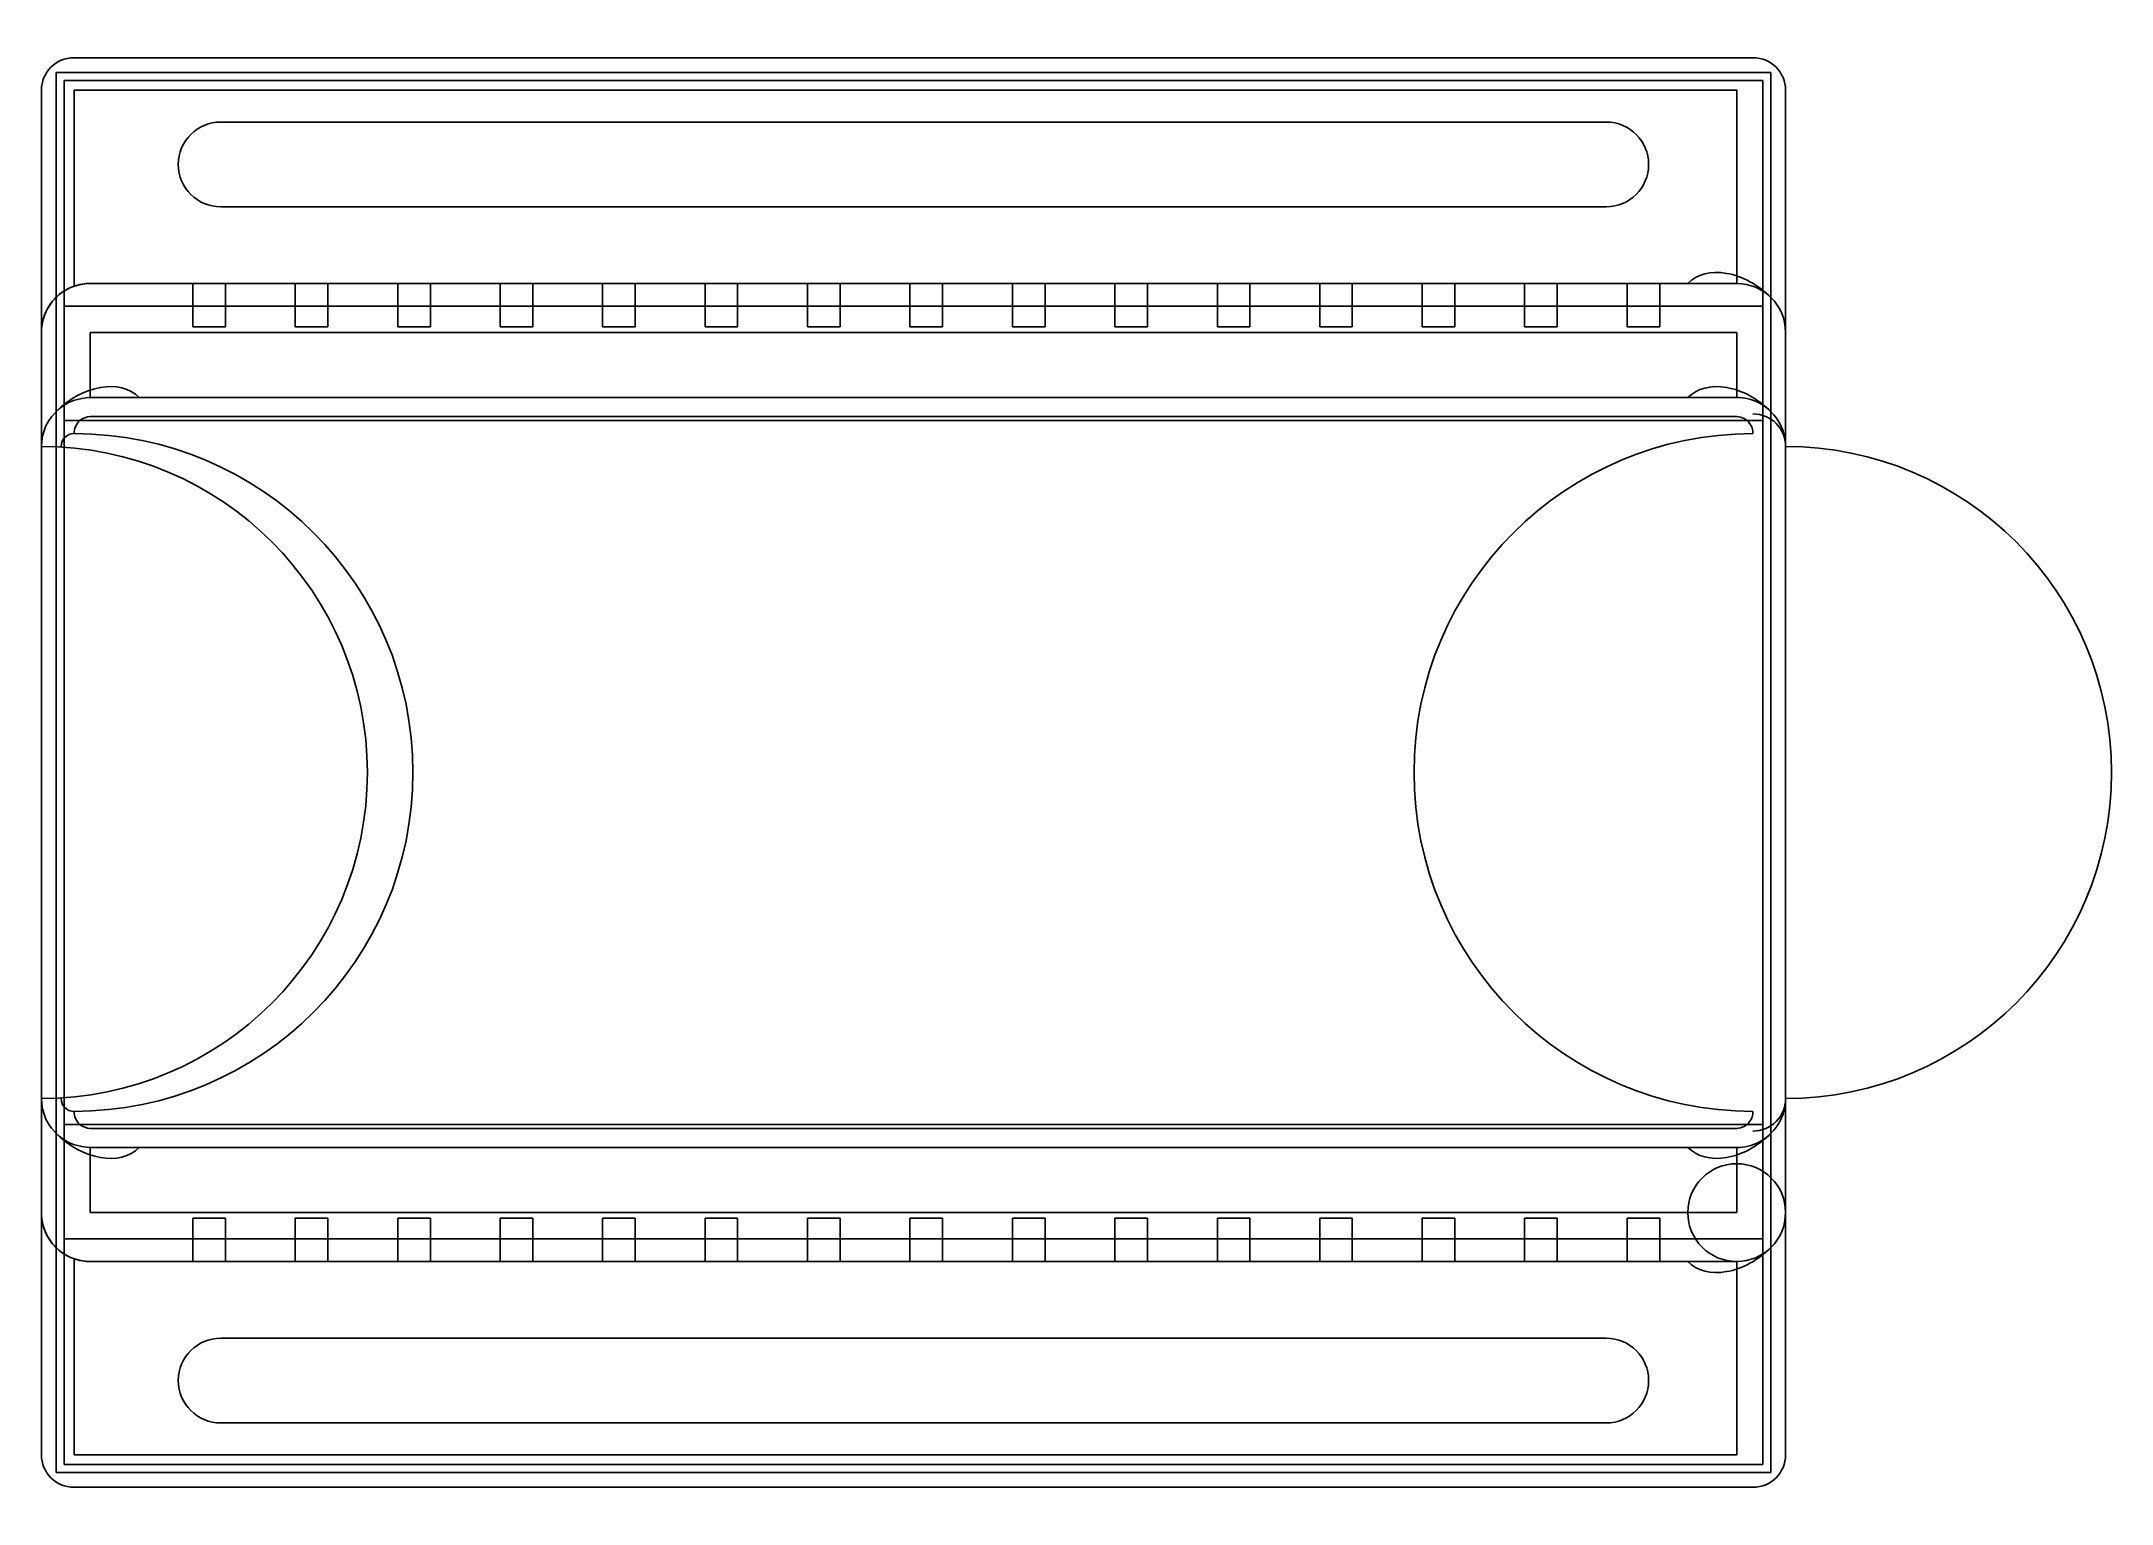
# Model space of a CAD drawing. Header units: millimetres. Extents: x 0 to 127, y -45 to 45.
import ezdxf

# ---------------------------------------------------------------- set-up
doc = ezdxf.new("R2010")
doc.units = ezdxf.units.MM
doc.layers.add('Part__Feature', color=7, linetype='CONTINUOUS')

msp = doc.modelspace()

# ---------------------------------------------------------------- linework, layer by layer
at = {"layer": 'Part__Feature'}
for p, q in [((2, 43.85, 14.54), (2, 43.85)), ((104, 43.85, 14.54), (2, 43.85, 14.54)), ((2, 43.85, 14.54), (2, 43.85)), ((104, 43.85, 14.54), (2, 43.85, 14.54)), ((2, 43.85), (105, 43.85)), ((2, 43.85), (105, 43.85)), ((105, 43.85), (105, 43.85, 13.54)), ((105, 43.85), (105, 43.85, 13.54)), ((0.9, 42.95), (0.9, -42.95)), ((0.9, 42.95), (0.9, 42.95, 2)), ((0.9, 42.95, 2), (0.9, -42.95, 2)), ((106.1, 42.95), (0.9, 42.95)), ((106.1, 42.95, 2), (0.9, 42.95, 2)), ((0.9, 42.95), (0.9, 42.95, 2)), ((0.9, 42.95, 2), (0.9, -42.95, 2)), ((106.1, 42.95, 2), (0.9, 42.95, 2)), ((106.1, 42.95), (0.9, 42.95)), ((0.9, 42.95), (0.9, -42.95)), ((1.4, -42.45, 2), (1.4, 42.45, 2)), ((1.4, 42.45, 2), (105.6, 42.45, 2)), ((1.4, 28.6, 15.14), (1.4, 42.45, 15.14)), ((105.6, 42.45, 15.14), (1.4, 42.45, 15.14)), ((1.4, 42.45, 2), (105.6, 42.45, 2)), ((105.6, 42.45, 15.14), (1.4, 42.45, 15.14)), ((1.4, 42.45, 15.14), (1.4, 42.45, 2)), ((1.4, -42.45, 2), (1.4, 42.45, 2)), ((1.4, 42.45, 15.14), (1.4, 42.45, 2)), ((1.4, 28.6, 15.14), (1.4, 42.45, 15.14)), ((105.6, 42.45, 2), (105.6, -42.45, 2)), ((105.6, 42.45, 2), (105.6, -42.45, 2)), ((105.6, 28.6, 15.14), (105.6, 42.45, 15.14)), ((105.6, 42.45, 15.14), (105.6, 42.45, 2)), ((105.6, 28.6, 15.14), (105.6, 42.45, 15.14)), ((105.6, 42.45, 15.14), (105.6, 42.45, 2)), ((106.1, 42.95), (106.1, 42.95, 2)), ((106.1, -42.95), (106.1, 42.95)), ((106.1, -42.95, 2), (106.1, 42.95, 2)), ((106.1, 42.95), (106.1, 42.95, 2)), ((106.1, -42.95, 2), (106.1, 42.95, 2)), ((106.1, -42.95), (106.1, 42.95)), ((0, 41.85), (0, 41.85, 14.54)), ((0, 41.85, 14.54), (0, 27, 14.54)), ((0, 41.85, 14.54), (0, 27, 14.54)), ((0, 41.85), (0, 41.85, 14.54)), ((0, -41.85), (0, 41.85)), ((0, -41.85), (0, 41.85)), ((2, 29.83, 16.54), (2, 41.85, 16.54)), ((2, 41.85, 16.54), (104, 41.85, 16.54)), ((2, 41.85, 16.54), (104, 41.85, 16.54)), ((2, 29.83, 16.54), (2, 41.85, 16.54)), ((104, 41.85, 16.54), (104, 30, 16.54)), ((104, 41.85, 16.54), (104, 30, 16.54)), ((107, 27, 13.54), (107, 41.85, 13.54)), ((107, 41.85, 13.54), (107, 41.85)), ((107, 41.85), (107, -41.85)), ((107, 41.85), (107, -41.85)), ((107, 41.85, 13.54), (107, 41.85)), ((107, 27, 13.54), (107, 41.85, 13.54)), ((96, 39.9, 15.14), (11, 39.9, 15.14)), ((11, 39.9, 16.54), (96, 39.9, 16.54)), ((11, 39.9, 16.54), (11, 39.9, 15.14)), ((11, 39.9, 16.54), (11, 39.9, 15.14)), ((11, 39.9, 16.54), (96, 39.9, 16.54)), ((96, 39.9, 15.14), (11, 39.9, 15.14)), ((96, 39.9, 16.54), (96, 39.9, 15.14)), ((96, 39.9, 16.54), (96, 39.9, 15.14)), ((11, 34.7, 16.54), (11, 34.7, 15.14)), ((11, 34.7, 15.14), (96, 34.7, 15.14)), ((11, 34.7, 16.54), (11, 34.7, 15.14)), ((96, 34.7, 16.54), (11, 34.7, 16.54)), ((96, 34.7, 16.54), (11, 34.7, 16.54)), ((11, 34.7, 15.14), (96, 34.7, 15.14)), ((96, 34.7, 16.54), (96, 34.7, 15.14)), ((96, 34.7, 16.54), (96, 34.7, 15.14)), ((9.29, 30, 32.54), (3, 30, 32.54)), ((3, 30, 32.54), (3, 30, 16.54)), ((3, 30, 16.54), (104, 30, 16.54)), ((3, 30, 16.54), (104, 30, 16.54)), ((3, 30, 32.54), (3, 30, 16.54)), ((9.29, 30, 32.54), (3, 30, 32.54)), ((9.29, 30, 20.54), (11.29, 30, 20.54)), ((9.29, 28.6, 20.54), (9.29, 30, 20.54)), ((9.29, 28.6, 20.54), (9.29, 30, 20.54)), ((9.29, 30, 32.54), (9.29, 30, 20.54)), ((9.29, 30, 32.54), (9.29, 30, 20.54)), ((9.29, 30, 20.54), (11.29, 30, 20.54)), ((11.29, 30, 20.54), (11.29, 28.6, 20.54)), ((11.29, 30, 20.54), (11.29, 30, 32.54)), ((11.29, 30, 20.54), (11.29, 28.6, 20.54)), ((15.57, 30, 32.54), (11.29, 30, 32.54)), ((11.29, 30, 20.54), (11.29, 30, 32.54)), ((15.57, 30, 32.54), (11.29, 30, 32.54)), ((15.57, 30, 20.54), (17.57, 30, 20.54)), ((15.57, 28.6, 20.54), (15.57, 30, 20.54)), ((15.57, 28.6, 20.54), (15.57, 30, 20.54)), ((15.57, 30, 32.54), (15.57, 30, 20.54)), ((15.57, 30, 32.54), (15.57, 30, 20.54)), ((15.57, 30, 20.54), (17.57, 30, 20.54)), ((17.57, 30, 20.54), (17.57, 28.6, 20.54)), ((17.57, 30, 20.54), (17.57, 30, 32.54)), ((17.57, 30, 20.54), (17.57, 28.6, 20.54)), ((21.86, 30, 32.54), (17.57, 30, 32.54)), ((17.57, 30, 20.54), (17.57, 30, 32.54)), ((21.86, 30, 32.54), (17.57, 30, 32.54)), ((21.86, 30, 20.54), (23.86, 30, 20.54)), ((21.86, 28.6, 20.54), (21.86, 30, 20.54)), ((21.86, 28.6, 20.54), (21.86, 30, 20.54)), ((21.86, 30, 32.54), (21.86, 30, 20.54)), ((21.86, 30, 32.54), (21.86, 30, 20.54)), ((21.86, 30, 20.54), (23.86, 30, 20.54)), ((23.86, 30, 20.54), (23.86, 28.6, 20.54)), ((23.86, 30, 20.54), (23.86, 30, 32.54)), ((23.86, 30, 20.54), (23.86, 28.6, 20.54)), ((28.14, 30, 32.54), (23.86, 30, 32.54)), ((23.86, 30, 20.54), (23.86, 30, 32.54)), ((28.14, 30, 32.54), (23.86, 30, 32.54)), ((28.14, 30, 20.54), (30.14, 30, 20.54)), ((28.14, 28.6, 20.54), (28.14, 30, 20.54)), ((28.14, 28.6, 20.54), (28.14, 30, 20.54)), ((28.14, 30, 32.54), (28.14, 30, 20.54)), ((28.14, 30, 32.54), (28.14, 30, 20.54)), ((28.14, 30, 20.54), (30.14, 30, 20.54)), ((30.14, 30, 20.54), (30.14, 28.6, 20.54)), ((30.14, 30, 20.54), (30.14, 30, 32.54)), ((30.14, 30, 20.54), (30.14, 28.6, 20.54)), ((34.43, 30, 32.54), (30.14, 30, 32.54)), ((30.14, 30, 20.54), (30.14, 30, 32.54)), ((34.43, 30, 32.54), (30.14, 30, 32.54)), ((34.43, 30, 20.54), (36.43, 30, 20.54)), ((34.43, 28.6, 20.54), (34.43, 30, 20.54)), ((34.43, 28.6, 20.54), (34.43, 30, 20.54)), ((34.43, 30, 32.54), (34.43, 30, 20.54)), ((34.43, 30, 32.54), (34.43, 30, 20.54)), ((34.43, 30, 20.54), (36.43, 30, 20.54)), ((36.43, 30, 20.54), (36.43, 28.6, 20.54)), ((36.43, 30, 20.54), (36.43, 30, 32.54)), ((36.43, 30, 20.54), (36.43, 28.6, 20.54)), ((40.71, 30, 32.54), (36.43, 30, 32.54)), ((36.43, 30, 20.54), (36.43, 30, 32.54)), ((40.71, 30, 32.54), (36.43, 30, 32.54)), ((40.71, 30, 20.54), (42.71, 30, 20.54)), ((40.71, 28.6, 20.54), (40.71, 30, 20.54)), ((40.71, 28.6, 20.54), (40.71, 30, 20.54)), ((40.71, 30, 32.54), (40.71, 30, 20.54)), ((40.71, 30, 32.54), (40.71, 30, 20.54)), ((40.71, 30, 20.54), (42.71, 30, 20.54)), ((42.71, 30, 20.54), (42.71, 28.6, 20.54)), ((42.71, 30, 20.54), (42.71, 30, 32.54)), ((42.71, 30, 20.54), (42.71, 28.6, 20.54)), ((47, 30, 32.54), (42.71, 30, 32.54)), ((42.71, 30, 20.54), (42.71, 30, 32.54)), ((47, 30, 32.54), (42.71, 30, 32.54)), ((47, 30, 20.54), (49, 30, 20.54)), ((47, 28.6, 20.54), (47, 30, 20.54)), ((47, 28.6, 20.54), (47, 30, 20.54)), ((47, 30, 32.54), (47, 30, 20.54)), ((47, 30, 32.54), (47, 30, 20.54)), ((47, 30, 20.54), (49, 30, 20.54)), ((49, 30, 20.54), (49, 28.6, 20.54)), ((49, 30, 20.54), (49, 30, 32.54)), ((49, 30, 20.54), (49, 28.6, 20.54)), ((53.28, 30, 32.54), (49, 30, 32.54)), ((49, 30, 20.54), (49, 30, 32.54)), ((53.28, 30, 32.54), (49, 30, 32.54)), ((53.28, 30, 20.54), (55.28, 30, 20.54)), ((53.28, 28.6, 20.54), (53.28, 30, 20.54)), ((53.28, 28.6, 20.54), (53.28, 30, 20.54)), ((53.28, 30, 32.54), (53.28, 30, 20.54)), ((53.28, 30, 32.54), (53.28, 30, 20.54)), ((53.28, 30, 20.54), (55.28, 30, 20.54)), ((55.28, 30, 20.54), (55.28, 28.6, 20.54)), ((55.28, 30, 20.54), (55.28, 30, 32.54)), ((55.28, 30, 20.54), (55.28, 28.6, 20.54)), ((59.57, 30, 32.54), (55.28, 30, 32.54)), ((55.28, 30, 20.54), (55.28, 30, 32.54)), ((59.57, 30, 32.54), (55.28, 30, 32.54)), ((59.57, 30, 20.54), (61.57, 30, 20.54)), ((59.57, 28.6, 20.54), (59.57, 30, 20.54)), ((59.57, 28.6, 20.54), (59.57, 30, 20.54)), ((59.57, 30, 32.54), (59.57, 30, 20.54)), ((59.57, 30, 32.54), (59.57, 30, 20.54)), ((59.57, 30, 20.54), (61.57, 30, 20.54)), ((61.57, 30, 20.54), (61.57, 28.6, 20.54)), ((61.57, 30, 20.54), (61.57, 30, 32.54)), ((61.57, 30, 20.54), (61.57, 28.6, 20.54)), ((65.85, 30, 32.54), (61.57, 30, 32.54)), ((61.57, 30, 20.54), (61.57, 30, 32.54)), ((65.85, 30, 32.54), (61.57, 30, 32.54)), ((65.85, 30, 20.54), (67.85, 30, 20.54)), ((65.85, 28.6, 20.54), (65.85, 30, 20.54)), ((65.85, 28.6, 20.54), (65.85, 30, 20.54)), ((65.85, 30, 32.54), (65.85, 30, 20.54)), ((65.85, 30, 32.54), (65.85, 30, 20.54)), ((65.85, 30, 20.54), (67.85, 30, 20.54)), ((67.85, 30, 20.54), (67.85, 28.6, 20.54)), ((67.85, 30, 20.54), (67.85, 30, 32.54)), ((67.85, 30, 20.54), (67.85, 28.6, 20.54)), ((72.14, 30, 32.54), (67.85, 30, 32.54)), ((67.85, 30, 20.54), (67.85, 30, 32.54)), ((72.14, 30, 32.54), (67.85, 30, 32.54)), ((72.14, 30, 20.54), (74.14, 30, 20.54)), ((72.14, 28.6, 20.54), (72.14, 30, 20.54)), ((72.14, 28.6, 20.54), (72.14, 30, 20.54)), ((72.14, 30, 32.54), (72.14, 30, 20.54)), ((72.14, 30, 32.54), (72.14, 30, 20.54)), ((72.14, 30, 20.54), (74.14, 30, 20.54)), ((74.14, 30, 20.54), (74.14, 28.6, 20.54)), ((74.14, 30, 20.54), (74.14, 30, 32.54)), ((74.14, 30, 20.54), (74.14, 28.6, 20.54)), ((78.42, 30, 32.54), (74.14, 30, 32.54)), ((74.14, 30, 20.54), (74.14, 30, 32.54)), ((78.42, 30, 32.54), (74.14, 30, 32.54)), ((78.42, 30, 20.54), (80.42, 30, 20.54)), ((78.42, 28.6, 20.54), (78.42, 30, 20.54)), ((78.42, 28.6, 20.54), (78.42, 30, 20.54)), ((78.42, 30, 32.54), (78.42, 30, 20.54)), ((78.42, 30, 32.54), (78.42, 30, 20.54)), ((78.42, 30, 20.54), (80.42, 30, 20.54)), ((80.42, 30, 20.54), (80.42, 28.6, 20.54)), ((80.42, 30, 20.54), (80.42, 30, 32.54)), ((80.42, 30, 20.54), (80.42, 28.6, 20.54)), ((84.71, 30, 32.54), (80.42, 30, 32.54)), ((80.42, 30, 20.54), (80.42, 30, 32.54)), ((84.71, 30, 32.54), (80.42, 30, 32.54)), ((84.71, 30, 20.54), (86.71, 30, 20.54)), ((84.71, 28.6, 20.54), (84.71, 30, 20.54)), ((84.71, 28.6, 20.54), (84.71, 30, 20.54)), ((84.71, 30, 32.54), (84.71, 30, 20.54)), ((84.71, 30, 32.54), (84.71, 30, 20.54)), ((84.71, 30, 20.54), (86.71, 30, 20.54)), ((86.71, 30, 20.54), (86.71, 28.6, 20.54)), ((86.71, 30, 20.54), (86.71, 30, 32.54)), ((86.71, 30, 20.54), (86.71, 28.6, 20.54)), ((90.99, 30, 32.54), (86.71, 30, 32.54)), ((86.71, 30, 20.54), (86.71, 30, 32.54)), ((90.99, 30, 32.54), (86.71, 30, 32.54)), ((90.99, 30, 20.54), (92.99, 30, 20.54)), ((90.99, 28.6, 20.54), (90.99, 30, 20.54)), ((90.99, 28.6, 20.54), (90.99, 30, 20.54)), ((90.99, 30, 32.54), (90.99, 30, 20.54)), ((90.99, 30, 32.54), (90.99, 30, 20.54)), ((90.99, 30, 20.54), (92.99, 30, 20.54)), ((92.99, 30, 20.54), (92.99, 28.6, 20.54)), ((92.99, 30, 20.54), (92.99, 30, 32.54)), ((92.99, 30, 20.54), (92.99, 28.6, 20.54)), ((97.28, 30, 32.54), (92.99, 30, 32.54)), ((92.99, 30, 20.54), (92.99, 30, 32.54)), ((97.28, 30, 32.54), (92.99, 30, 32.54)), ((97.28, 30, 20.54), (99.28, 30, 20.54)), ((97.28, 28.6, 20.54), (97.28, 30, 20.54)), ((97.28, 28.6, 20.54), (97.28, 30, 20.54)), ((97.28, 30, 32.54), (97.28, 30, 20.54)), ((97.28, 30, 32.54), (97.28, 30, 20.54)), ((97.28, 30, 20.54), (99.28, 30, 20.54)), ((99.28, 30, 20.54), (99.28, 28.6, 20.54)), ((99.28, 30, 20.54), (99.28, 30, 32.54)), ((99.28, 30, 20.54), (99.28, 28.6, 20.54)), ((104, 30, 32.54), (99.28, 30, 32.54)), ((99.28, 30, 20.54), (99.28, 30, 32.54)), ((104, 30, 32.54), (99.28, 30, 32.54)), ((104, 30, 16.54), (104, 30, 32.54)), ((104, 30, 16.54), (104, 30, 32.54)), ((9.29, 28.6, 34.14), (1.4, 28.6, 34.14)), ((1.4, 28.6, 34.14), (1.4, 28.6, 15.14)), ((1.4, 28.6, 15.14), (105.6, 28.6, 15.14)), ((1.4, 21.6, 34.14), (1.4, 28.6, 34.14)), ((9.29, 28.6, 34.14), (1.4, 28.6, 34.14)), ((1.4, 28.6, 15.14), (105.6, 28.6, 15.14)), ((1.4, 28.6, 34.14), (1.4, 28.6, 15.14)), ((1.4, 21.6, 34.14), (1.4, 28.6, 34.14)), ((11.29, 28.6, 20.54), (9.29, 28.6, 20.54)), ((9.29, 28.6, 34.14), (9.29, 27.34, 34.14)), ((9.29, 28.6, 20.54), (9.29, 28.6, 34.14)), ((11.29, 28.6, 20.54), (9.29, 28.6, 20.54)), ((9.29, 28.6, 20.54), (9.29, 28.6, 34.14)), ((9.29, 28.6, 34.14), (9.29, 27.34, 34.14)), ((11.29, 28.6, 34.14), (11.29, 28.6, 20.54)), ((11.29, 27.34, 34.14), (11.29, 28.6, 34.14)), ((15.57, 28.6, 34.14), (11.29, 28.6, 34.14)), ((11.29, 28.6, 34.14), (11.29, 28.6, 20.54)), ((11.29, 27.34, 34.14), (11.29, 28.6, 34.14)), ((15.57, 28.6, 34.14), (11.29, 28.6, 34.14)), ((17.57, 28.6, 20.54), (15.57, 28.6, 20.54)), ((15.57, 28.6, 34.14), (15.57, 27.34, 34.14)), ((15.57, 28.6, 20.54), (15.57, 28.6, 34.14)), ((17.57, 28.6, 20.54), (15.57, 28.6, 20.54)), ((15.57, 28.6, 20.54), (15.57, 28.6, 34.14)), ((15.57, 28.6, 34.14), (15.57, 27.34, 34.14)), ((17.57, 28.6, 34.14), (17.57, 28.6, 20.54)), ((17.57, 27.34, 34.14), (17.57, 28.6, 34.14)), ((21.86, 28.6, 34.14), (17.57, 28.6, 34.14)), ((17.57, 28.6, 34.14), (17.57, 28.6, 20.54)), ((17.57, 27.34, 34.14), (17.57, 28.6, 34.14)), ((21.86, 28.6, 34.14), (17.57, 28.6, 34.14)), ((23.86, 28.6, 20.54), (21.86, 28.6, 20.54)), ((21.86, 28.6, 34.14), (21.86, 27.34, 34.14)), ((21.86, 28.6, 20.54), (21.86, 28.6, 34.14)), ((23.86, 28.6, 20.54), (21.86, 28.6, 20.54)), ((21.86, 28.6, 20.54), (21.86, 28.6, 34.14)), ((21.86, 28.6, 34.14), (21.86, 27.34, 34.14)), ((23.86, 28.6, 34.14), (23.86, 28.6, 20.54)), ((23.86, 27.34, 34.14), (23.86, 28.6, 34.14)), ((28.14, 28.6, 34.14), (23.86, 28.6, 34.14)), ((23.86, 28.6, 34.14), (23.86, 28.6, 20.54)), ((23.86, 27.34, 34.14), (23.86, 28.6, 34.14)), ((28.14, 28.6, 34.14), (23.86, 28.6, 34.14)), ((30.14, 28.6, 20.54), (28.14, 28.6, 20.54)), ((28.14, 28.6, 34.14), (28.14, 27.34, 34.14)), ((28.14, 28.6, 20.54), (28.14, 28.6, 34.14)), ((30.14, 28.6, 20.54), (28.14, 28.6, 20.54)), ((28.14, 28.6, 20.54), (28.14, 28.6, 34.14)), ((28.14, 28.6, 34.14), (28.14, 27.34, 34.14)), ((30.14, 28.6, 34.14), (30.14, 28.6, 20.54)), ((30.14, 27.34, 34.14), (30.14, 28.6, 34.14)), ((34.43, 28.6, 34.14), (30.14, 28.6, 34.14)), ((30.14, 28.6, 34.14), (30.14, 28.6, 20.54)), ((30.14, 27.34, 34.14), (30.14, 28.6, 34.14)), ((34.43, 28.6, 34.14), (30.14, 28.6, 34.14)), ((36.43, 28.6, 20.54), (34.43, 28.6, 20.54)), ((34.43, 28.6, 34.14), (34.43, 27.34, 34.14)), ((34.43, 28.6, 20.54), (34.43, 28.6, 34.14)), ((36.43, 28.6, 20.54), (34.43, 28.6, 20.54)), ((34.43, 28.6, 20.54), (34.43, 28.6, 34.14)), ((34.43, 28.6, 34.14), (34.43, 27.34, 34.14)), ((36.43, 28.6, 34.14), (36.43, 28.6, 20.54)), ((36.43, 27.34, 34.14), (36.43, 28.6, 34.14)), ((40.71, 28.6, 34.14), (36.43, 28.6, 34.14)), ((36.43, 28.6, 34.14), (36.43, 28.6, 20.54)), ((36.43, 27.34, 34.14), (36.43, 28.6, 34.14)), ((40.71, 28.6, 34.14), (36.43, 28.6, 34.14)), ((42.71, 28.6, 20.54), (40.71, 28.6, 20.54)), ((40.71, 28.6, 34.14), (40.71, 27.34, 34.14)), ((40.71, 28.6, 20.54), (40.71, 28.6, 34.14)), ((42.71, 28.6, 20.54), (40.71, 28.6, 20.54)), ((40.71, 28.6, 20.54), (40.71, 28.6, 34.14)), ((40.71, 28.6, 34.14), (40.71, 27.34, 34.14)), ((42.71, 28.6, 34.14), (42.71, 28.6, 20.54)), ((42.71, 27.34, 34.14), (42.71, 28.6, 34.14)), ((47, 28.6, 34.14), (42.71, 28.6, 34.14)), ((42.71, 28.6, 34.14), (42.71, 28.6, 20.54)), ((42.71, 27.34, 34.14), (42.71, 28.6, 34.14)), ((47, 28.6, 34.14), (42.71, 28.6, 34.14)), ((49, 28.6, 20.54), (47, 28.6, 20.54)), ((47, 28.6, 34.14), (47, 27.34, 34.14)), ((47, 28.6, 20.54), (47, 28.6, 34.14)), ((49, 28.6, 20.54), (47, 28.6, 20.54)), ((47, 28.6, 20.54), (47, 28.6, 34.14)), ((47, 28.6, 34.14), (47, 27.34, 34.14)), ((49, 28.6, 34.14), (49, 28.6, 20.54)), ((49, 27.34, 34.14), (49, 28.6, 34.14)), ((53.28, 28.6, 34.14), (49, 28.6, 34.14)), ((49, 28.6, 34.14), (49, 28.6, 20.54)), ((49, 27.34, 34.14), (49, 28.6, 34.14)), ((53.28, 28.6, 34.14), (49, 28.6, 34.14)), ((55.28, 28.6, 20.54), (53.28, 28.6, 20.54)), ((53.28, 28.6, 34.14), (53.28, 27.34, 34.14)), ((53.28, 28.6, 20.54), (53.28, 28.6, 34.14)), ((55.28, 28.6, 20.54), (53.28, 28.6, 20.54)), ((53.28, 28.6, 20.54), (53.28, 28.6, 34.14)), ((53.28, 28.6, 34.14), (53.28, 27.34, 34.14)), ((55.28, 28.6, 34.14), (55.28, 28.6, 20.54)), ((55.28, 27.34, 34.14), (55.28, 28.6, 34.14)), ((59.57, 28.6, 34.14), (55.28, 28.6, 34.14)), ((55.28, 28.6, 34.14), (55.28, 28.6, 20.54)), ((55.28, 27.34, 34.14), (55.28, 28.6, 34.14)), ((59.57, 28.6, 34.14), (55.28, 28.6, 34.14)), ((61.57, 28.6, 20.54), (59.57, 28.6, 20.54)), ((59.57, 28.6, 34.14), (59.57, 27.34, 34.14)), ((59.57, 28.6, 20.54), (59.57, 28.6, 34.14)), ((61.57, 28.6, 20.54), (59.57, 28.6, 20.54)), ((59.57, 28.6, 20.54), (59.57, 28.6, 34.14)), ((59.57, 28.6, 34.14), (59.57, 27.34, 34.14)), ((61.57, 28.6, 34.14), (61.57, 28.6, 20.54)), ((61.57, 27.34, 34.14), (61.57, 28.6, 34.14)), ((65.85, 28.6, 34.14), (61.57, 28.6, 34.14)), ((61.57, 28.6, 34.14), (61.57, 28.6, 20.54)), ((61.57, 27.34, 34.14), (61.57, 28.6, 34.14)), ((65.85, 28.6, 34.14), (61.57, 28.6, 34.14)), ((67.85, 28.6, 20.54), (65.85, 28.6, 20.54)), ((65.85, 28.6, 34.14), (65.85, 27.34, 34.14)), ((65.85, 28.6, 20.54), (65.85, 28.6, 34.14)), ((67.85, 28.6, 20.54), (65.85, 28.6, 20.54)), ((65.85, 28.6, 20.54), (65.85, 28.6, 34.14)), ((65.85, 28.6, 34.14), (65.85, 27.34, 34.14)), ((67.85, 28.6, 34.14), (67.85, 28.6, 20.54)), ((67.85, 27.34, 34.14), (67.85, 28.6, 34.14)), ((72.14, 28.6, 34.14), (67.85, 28.6, 34.14)), ((67.85, 28.6, 34.14), (67.85, 28.6, 20.54)), ((67.85, 27.34, 34.14), (67.85, 28.6, 34.14)), ((72.14, 28.6, 34.14), (67.85, 28.6, 34.14)), ((74.14, 28.6, 20.54), (72.14, 28.6, 20.54)), ((72.14, 28.6, 34.14), (72.14, 27.34, 34.14)), ((72.14, 28.6, 20.54), (72.14, 28.6, 34.14)), ((74.14, 28.6, 20.54), (72.14, 28.6, 20.54)), ((72.14, 28.6, 20.54), (72.14, 28.6, 34.14)), ((72.14, 28.6, 34.14), (72.14, 27.34, 34.14)), ((74.14, 28.6, 34.14), (74.14, 28.6, 20.54)), ((74.14, 27.34, 34.14), (74.14, 28.6, 34.14)), ((78.42, 28.6, 34.14), (74.14, 28.6, 34.14)), ((74.14, 28.6, 34.14), (74.14, 28.6, 20.54)), ((74.14, 27.34, 34.14), (74.14, 28.6, 34.14)), ((78.42, 28.6, 34.14), (74.14, 28.6, 34.14)), ((80.42, 28.6, 20.54), (78.42, 28.6, 20.54)), ((78.42, 28.6, 34.14), (78.42, 27.34, 34.14)), ((78.42, 28.6, 20.54), (78.42, 28.6, 34.14)), ((80.42, 28.6, 20.54), (78.42, 28.6, 20.54)), ((78.42, 28.6, 20.54), (78.42, 28.6, 34.14)), ((78.42, 28.6, 34.14), (78.42, 27.34, 34.14)), ((80.42, 28.6, 34.14), (80.42, 28.6, 20.54)), ((80.42, 27.34, 34.14), (80.42, 28.6, 34.14)), ((84.71, 28.6, 34.14), (80.42, 28.6, 34.14)), ((80.42, 28.6, 34.14), (80.42, 28.6, 20.54)), ((80.42, 27.34, 34.14), (80.42, 28.6, 34.14)), ((84.71, 28.6, 34.14), (80.42, 28.6, 34.14)), ((86.71, 28.6, 20.54), (84.71, 28.6, 20.54)), ((84.71, 28.6, 34.14), (84.71, 27.34, 34.14)), ((84.71, 28.6, 20.54), (84.71, 28.6, 34.14)), ((86.71, 28.6, 20.54), (84.71, 28.6, 20.54)), ((84.71, 28.6, 20.54), (84.71, 28.6, 34.14)), ((84.71, 28.6, 34.14), (84.71, 27.34, 34.14)), ((86.71, 28.6, 34.14), (86.71, 28.6, 20.54)), ((86.71, 27.34, 34.14), (86.71, 28.6, 34.14)), ((86.71, 28.6, 34.14), (86.71, 28.6, 20.54)), ((90.99, 28.6, 34.14), (86.71, 28.6, 34.14)), ((86.71, 27.34, 34.14), (86.71, 28.6, 34.14)), ((90.99, 28.6, 34.14), (86.71, 28.6, 34.14)), ((92.99, 28.6, 20.54), (90.99, 28.6, 20.54)), ((90.99, 28.6, 34.14), (90.99, 27.34, 34.14)), ((90.99, 28.6, 20.54), (90.99, 28.6, 34.14)), ((92.99, 28.6, 20.54), (90.99, 28.6, 20.54)), ((90.99, 28.6, 20.54), (90.99, 28.6, 34.14)), ((90.99, 28.6, 34.14), (90.99, 27.34, 34.14)), ((92.99, 28.6, 34.14), (92.99, 28.6, 20.54)), ((92.99, 27.34, 34.14), (92.99, 28.6, 34.14)), ((97.28, 28.6, 34.14), (92.99, 28.6, 34.14)), ((92.99, 28.6, 34.14), (92.99, 28.6, 20.54)), ((92.99, 27.34, 34.14), (92.99, 28.6, 34.14)), ((97.28, 28.6, 34.14), (92.99, 28.6, 34.14)), ((99.28, 28.6, 20.54), (97.28, 28.6, 20.54)), ((97.28, 28.6, 34.14), (97.28, 27.34, 34.14)), ((97.28, 28.6, 20.54), (97.28, 28.6, 34.14)), ((99.28, 28.6, 20.54), (97.28, 28.6, 20.54)), ((97.28, 28.6, 20.54), (97.28, 28.6, 34.14)), ((97.28, 28.6, 34.14), (97.28, 27.34, 34.14)), ((99.28, 28.6, 34.14), (99.28, 28.6, 20.54)), ((99.28, 27.34, 34.14), (99.28, 28.6, 34.14)), ((105.6, 28.6, 34.14), (99.28, 28.6, 34.14)), ((99.28, 28.6, 34.14), (99.28, 28.6, 20.54)), ((99.28, 27.34, 34.14), (99.28, 28.6, 34.14)), ((105.6, 28.6, 34.14), (99.28, 28.6, 34.14)), ((105.6, 21.6, 34.14), (105.6, 28.6, 34.14)), ((105.6, 28.6, 34.14), (105.6, 28.6, 15.14)), ((105.6, 28.6, 34.14), (105.6, 28.6, 15.14)), ((105.6, 21.6, 34.14), (105.6, 28.6, 34.14)), ((0, 27, 14.54), (0, 27, 32.54)), ((0, 27, 32.54), (0, 20, 32.54)), ((0, 27, 32.54), (0, 20, 32.54)), ((0, 27, 14.54), (0, 27, 32.54)), ((3, 27, 35.54), (104, 27, 35.54)), ((3, 23, 35.54), (3, 27, 35.54)), ((3, 27, 35.54), (104, 27, 35.54)), ((3, 23, 35.54), (3, 27, 35.54)), ((11.29, 27.34, 35.52), (9.29, 27.34, 35.52)), ((9.29, 27.34, 34.14), (11.29, 27.34, 34.14)), ((9.29, 27.34, 35.52), (9.29, 27.34, 34.14)), ((9.29, 27.34, 35.52), (9.29, 27.34, 34.14)), ((11.29, 27.34, 35.52), (9.29, 27.34, 35.52)), ((9.29, 27.34, 34.14), (11.29, 27.34, 34.14)), ((11.29, 27.34, 35.52), (11.29, 27.34, 34.14)), ((11.29, 27.34, 35.52), (11.29, 27.34, 34.14)), ((17.57, 27.34, 35.52), (15.57, 27.34, 35.52)), ((15.57, 27.34, 34.14), (17.57, 27.34, 34.14)), ((15.57, 27.34, 35.52), (15.57, 27.34, 34.14)), ((15.57, 27.34, 35.52), (15.57, 27.34, 34.14)), ((17.57, 27.34, 35.52), (15.57, 27.34, 35.52)), ((15.57, 27.34, 34.14), (17.57, 27.34, 34.14)), ((17.57, 27.34, 35.52), (17.57, 27.34, 34.14)), ((17.57, 27.34, 35.52), (17.57, 27.34, 34.14)), ((23.86, 27.34, 35.52), (21.86, 27.34, 35.52)), ((21.86, 27.34, 34.14), (23.86, 27.34, 34.14)), ((21.86, 27.34, 35.52), (21.86, 27.34, 34.14)), ((21.86, 27.34, 35.52), (21.86, 27.34, 34.14)), ((23.86, 27.34, 35.52), (21.86, 27.34, 35.52)), ((21.86, 27.34, 34.14), (23.86, 27.34, 34.14)), ((23.86, 27.34, 35.52), (23.86, 27.34, 34.14)), ((23.86, 27.34, 35.52), (23.86, 27.34, 34.14)), ((30.14, 27.34, 35.52), (28.14, 27.34, 35.52)), ((28.14, 27.34, 34.14), (30.14, 27.34, 34.14)), ((28.14, 27.34, 35.52), (28.14, 27.34, 34.14)), ((28.14, 27.34, 35.52), (28.14, 27.34, 34.14)), ((30.14, 27.34, 35.52), (28.14, 27.34, 35.52)), ((28.14, 27.34, 34.14), (30.14, 27.34, 34.14)), ((30.14, 27.34, 35.52), (30.14, 27.34, 34.14)), ((30.14, 27.34, 35.52), (30.14, 27.34, 34.14)), ((36.43, 27.34, 35.52), (34.43, 27.34, 35.52)), ((34.43, 27.34, 34.14), (36.43, 27.34, 34.14)), ((34.43, 27.34, 35.52), (34.43, 27.34, 34.14)), ((34.43, 27.34, 35.52), (34.43, 27.34, 34.14)), ((36.43, 27.34, 35.52), (34.43, 27.34, 35.52)), ((34.43, 27.34, 34.14), (36.43, 27.34, 34.14)), ((36.43, 27.34, 35.52), (36.43, 27.34, 34.14)), ((36.43, 27.34, 35.52), (36.43, 27.34, 34.14)), ((42.71, 27.34, 35.52), (40.71, 27.34, 35.52)), ((40.71, 27.34, 34.14), (42.71, 27.34, 34.14)), ((40.71, 27.34, 35.52), (40.71, 27.34, 34.14)), ((40.71, 27.34, 35.52), (40.71, 27.34, 34.14)), ((42.71, 27.34, 35.52), (40.71, 27.34, 35.52)), ((40.71, 27.34, 34.14), (42.71, 27.34, 34.14)), ((42.71, 27.34, 35.52), (42.71, 27.34, 34.14)), ((42.71, 27.34, 35.52), (42.71, 27.34, 34.14)), ((49, 27.34, 35.52), (47, 27.34, 35.52)), ((47, 27.34, 34.14), (49, 27.34, 34.14)), ((47, 27.34, 35.52), (47, 27.34, 34.14)), ((47, 27.34, 35.52), (47, 27.34, 34.14)), ((49, 27.34, 35.52), (47, 27.34, 35.52)), ((47, 27.34, 34.14), (49, 27.34, 34.14)), ((49, 27.34, 35.52), (49, 27.34, 34.14)), ((49, 27.34, 35.52), (49, 27.34, 34.14)), ((55.28, 27.34, 35.52), (53.28, 27.34, 35.52)), ((53.28, 27.34, 34.14), (55.28, 27.34, 34.14)), ((53.28, 27.34, 35.52), (53.28, 27.34, 34.14)), ((53.28, 27.34, 35.52), (53.28, 27.34, 34.14)), ((55.28, 27.34, 35.52), (53.28, 27.34, 35.52)), ((53.28, 27.34, 34.14), (55.28, 27.34, 34.14)), ((55.28, 27.34, 35.52), (55.28, 27.34, 34.14)), ((55.28, 27.34, 35.52), (55.28, 27.34, 34.14)), ((61.57, 27.34, 35.52), (59.57, 27.34, 35.52)), ((59.57, 27.34, 34.14), (61.57, 27.34, 34.14)), ((59.57, 27.34, 35.52), (59.57, 27.34, 34.14)), ((59.57, 27.34, 35.52), (59.57, 27.34, 34.14)), ((61.57, 27.34, 35.52), (59.57, 27.34, 35.52)), ((59.57, 27.34, 34.14), (61.57, 27.34, 34.14)), ((61.57, 27.34, 35.52), (61.57, 27.34, 34.14)), ((61.57, 27.34, 35.52), (61.57, 27.34, 34.14)), ((67.85, 27.34, 35.52), (65.85, 27.34, 35.52)), ((65.85, 27.34, 34.14), (67.85, 27.34, 34.14)), ((65.85, 27.34, 35.52), (65.85, 27.34, 34.14)), ((65.85, 27.34, 35.52), (65.85, 27.34, 34.14)), ((67.85, 27.34, 35.52), (65.85, 27.34, 35.52)), ((65.85, 27.34, 34.14), (67.85, 27.34, 34.14)), ((67.85, 27.34, 35.52), (67.85, 27.34, 34.14)), ((67.85, 27.34, 35.52), (67.85, 27.34, 34.14)), ((74.14, 27.34, 35.52), (72.14, 27.34, 35.52)), ((72.14, 27.34, 34.14), (74.14, 27.34, 34.14)), ((72.14, 27.34, 35.52), (72.14, 27.34, 34.14)), ((72.14, 27.34, 35.52), (72.14, 27.34, 34.14)), ((74.14, 27.34, 35.52), (72.14, 27.34, 35.52)), ((72.14, 27.34, 34.14), (74.14, 27.34, 34.14)), ((74.14, 27.34, 35.52), (74.14, 27.34, 34.14)), ((74.14, 27.34, 35.52), (74.14, 27.34, 34.14)), ((80.42, 27.34, 35.52), (78.42, 27.34, 35.52)), ((78.42, 27.34, 34.14), (80.42, 27.34, 34.14)), ((78.42, 27.34, 35.52), (78.42, 27.34, 34.14)), ((78.42, 27.34, 35.52), (78.42, 27.34, 34.14)), ((80.42, 27.34, 35.52), (78.42, 27.34, 35.52)), ((78.42, 27.34, 34.14), (80.42, 27.34, 34.14)), ((80.42, 27.34, 35.52), (80.42, 27.34, 34.14)), ((80.42, 27.34, 35.52), (80.42, 27.34, 34.14)), ((86.71, 27.34, 35.52), (84.71, 27.34, 35.52)), ((84.71, 27.34, 34.14), (86.71, 27.34, 34.14)), ((84.71, 27.34, 35.52), (84.71, 27.34, 34.14)), ((84.71, 27.34, 35.52), (84.71, 27.34, 34.14)), ((86.71, 27.34, 35.52), (84.71, 27.34, 35.52)), ((84.71, 27.34, 34.14), (86.71, 27.34, 34.14)), ((86.71, 27.34, 35.52), (86.71, 27.34, 34.14)), ((86.71, 27.34, 35.52), (86.71, 27.34, 34.14)), ((92.99, 27.34, 35.52), (90.99, 27.34, 35.52)), ((90.99, 27.34, 34.14), (92.99, 27.34, 34.14)), ((90.99, 27.34, 35.52), (90.99, 27.34, 34.14)), ((90.99, 27.34, 35.52), (90.99, 27.34, 34.14)), ((92.99, 27.34, 35.52), (90.99, 27.34, 35.52)), ((90.99, 27.34, 34.14), (92.99, 27.34, 34.14)), ((92.99, 27.34, 35.52), (92.99, 27.34, 34.14)), ((92.99, 27.34, 35.52), (92.99, 27.34, 34.14)), ((99.28, 27.34, 35.52), (97.28, 27.34, 35.52)), ((97.28, 27.34, 34.14), (99.28, 27.34, 34.14)), ((97.28, 27.34, 35.52), (97.28, 27.34, 34.14)), ((97.28, 27.34, 35.52), (97.28, 27.34, 34.14)), ((99.28, 27.34, 35.52), (97.28, 27.34, 35.52)), ((97.28, 27.34, 34.14), (99.28, 27.34, 34.14)), ((99.28, 27.34, 35.52), (99.28, 27.34, 34.14)), ((99.28, 27.34, 35.52), (99.28, 27.34, 34.14)), ((104, 27, 35.54), (104, 23, 35.54)), ((104, 27, 35.54), (104, 23, 35.54)), ((107, 20, 32.54), (107, 27, 32.54)), ((107, 27, 32.54), (107, 27, 13.54)), ((107, 27, 32.54), (107, 27, 13.54)), ((107, 20, 32.54), (107, 27, 32.54)), ((3, 23, 48.57), (3, 23, 35.54)), ((104, 23, 48.57), (3, 23, 48.57)), ((3, 23, 35.54), (104, 23, 35.54)), ((3, 23, 35.54), (104, 23, 35.54)), ((3, 23, 48.57), (3, 23, 35.54)), ((104, 23, 48.57), (3, 23, 48.57)), ((104, 23, 35.54), (104, 23, 48.57)), ((104, 23, 35.54), (104, 23, 48.57)), ((105.6, 21.6, 34.14), (1.4, 21.6, 34.14)), ((1.4, -21.6, 48.44), (1.4, 21.6, 48.44)), ((105.6, 21.6, 48.44), (1.4, 21.6, 48.44)), ((1.4, 21.6, 48.44), (1.4, 21.6, 34.14)), ((105.6, 21.6, 34.14), (1.4, 21.6, 34.14)), ((105.6, 21.6, 48.44), (1.4, 21.6, 48.44)), ((1.4, 21.6, 48.44), (1.4, 21.6, 34.14)), ((1.4, -21.6, 48.44), (1.4, 21.6, 48.44)), ((3, 21.83, 50.39), (104, 21.83, 50.39)), ((3, 21.83, 50.39), (104, 21.83, 50.39)), ((105.6, 21.6, 48.44), (105.6, -21.6, 48.44)), ((105.6, 21.6, 48.44), (105.6, 21.6, 34.14)), ((105.6, 21.6, 48.44), (105.6, -21.6, 48.44)), ((105.6, 21.6, 48.44), (105.6, 21.6, 34.14)), ((0, 20, 32.54), (0, 20, 49.02)), ((0, 20, 32.54), (0, 20, 49.02)), ((107, 20, 49.02), (107, 20, 32.54)), ((107, 20, 49.02), (107, 20, 32.54)), ((0, -20, 32.54), (0, -20, 49.02)), ((0, -27, 32.54), (0, -20, 32.54)), ((0, -27, 32.54), (0, -20, 32.54)), ((0, -20, 32.54), (0, -20, 49.02)), ((107, -20, 49.02), (107, -20, 32.54)), ((107, -20, 32.54), (107, -27, 32.54)), ((107, -20, 49.02), (107, -20, 32.54)), ((107, -20, 32.54), (107, -27, 32.54)), ((1.4, -21.6, 34.14), (1.4, -28.6, 34.14)), ((105.6, -21.6, 34.14), (1.4, -21.6, 34.14)), ((1.4, -21.6, 48.44), (1.4, -21.6, 34.14)), ((105.6, -21.6, 48.44), (1.4, -21.6, 48.44)), ((105.6, -21.6, 34.14), (1.4, -21.6, 34.14)), ((105.6, -21.6, 48.44), (1.4, -21.6, 48.44)), ((1.4, -21.6, 48.44), (1.4, -21.6, 34.14)), ((1.4, -21.6, 34.14), (1.4, -28.6, 34.14)), ((3, -21.83, 50.39), (104, -21.83, 50.39)), ((3, -21.83, 50.39), (104, -21.83, 50.39)), ((105.6, -21.6, 34.14), (105.6, -28.6, 34.14)), ((105.6, -21.6, 48.44), (105.6, -21.6, 34.14)), ((105.6, -21.6, 34.14), (105.6, -28.6, 34.14)), ((105.6, -21.6, 48.44), (105.6, -21.6, 34.14)), ((3, -23, 48.57), (3, -23, 35.54)), ((3, -23, 35.54), (3, -27, 35.54)), ((104, -23, 48.57), (3, -23, 48.57)), ((3, -23, 35.54), (104, -23, 35.54)), ((3, -23, 35.54), (3, -27, 35.54)), ((104, -23, 48.57), (3, -23, 48.57)), ((3, -23, 48.57), (3, -23, 35.54)), ((3, -23, 35.54), (104, -23, 35.54)), ((104, -23, 35.54), (104, -23, 48.57)), ((104, -27, 35.54), (104, -23, 35.54)), ((104, -27, 35.54), (104, -23, 35.54)), ((104, -23, 35.54), (104, -23, 48.57)), ((0, -41.85, 14.54), (0, -27, 14.54)), ((0, -27, 14.54), (0, -27, 32.54)), ((0, -41.85, 14.54), (0, -27, 14.54)), ((0, -27, 14.54), (0, -27, 32.54)), ((3, -27, 35.54), (104, -27, 35.54)), ((3, -27, 35.54), (104, -27, 35.54)), ((11.29, -27.34, 35.52), (9.29, -27.34, 35.52)), ((9.29, -27.34, 35.52), (9.29, -27.34, 34.14)), ((9.29, -27.34, 34.14), (11.29, -27.34, 34.14)), ((9.29, -28.6, 34.14), (9.29, -27.34, 34.14)), ((9.29, -27.34, 35.52), (9.29, -27.34, 34.14)), ((11.29, -27.34, 35.52), (9.29, -27.34, 35.52)), ((9.29, -27.34, 34.14), (11.29, -27.34, 34.14)), ((9.29, -28.6, 34.14), (9.29, -27.34, 34.14)), ((11.29, -27.34, 35.52), (11.29, -27.34, 34.14)), ((11.29, -27.34, 35.52), (11.29, -27.34, 34.14)), ((11.29, -27.34, 34.14), (11.29, -28.6, 34.14)), ((11.29, -27.34, 34.14), (11.29, -28.6, 34.14)), ((17.57, -27.34, 35.52), (15.57, -27.34, 35.52)), ((15.57, -27.34, 35.52), (15.57, -27.34, 34.14)), ((15.57, -27.34, 34.14), (17.57, -27.34, 34.14)), ((15.57, -28.6, 34.14), (15.57, -27.34, 34.14)), ((15.57, -27.34, 35.52), (15.57, -27.34, 34.14)), ((17.57, -27.34, 35.52), (15.57, -27.34, 35.52)), ((15.57, -27.34, 34.14), (17.57, -27.34, 34.14)), ((15.57, -28.6, 34.14), (15.57, -27.34, 34.14)), ((17.57, -27.34, 35.52), (17.57, -27.34, 34.14)), ((17.57, -27.34, 35.52), (17.57, -27.34, 34.14)), ((17.57, -27.34, 34.14), (17.57, -28.6, 34.14)), ((17.57, -27.34, 34.14), (17.57, -28.6, 34.14)), ((23.86, -27.34, 35.52), (21.86, -27.34, 35.52)), ((21.86, -27.34, 35.52), (21.86, -27.34, 34.14)), ((21.86, -27.34, 34.14), (23.86, -27.34, 34.14)), ((21.86, -28.6, 34.14), (21.86, -27.34, 34.14)), ((21.86, -27.34, 35.52), (21.86, -27.34, 34.14)), ((23.86, -27.34, 35.52), (21.86, -27.34, 35.52)), ((21.86, -27.34, 34.14), (23.86, -27.34, 34.14)), ((21.86, -28.6, 34.14), (21.86, -27.34, 34.14)), ((23.86, -27.34, 35.52), (23.86, -27.34, 34.14)), ((23.86, -27.34, 35.52), (23.86, -27.34, 34.14)), ((23.86, -27.34, 34.14), (23.86, -28.6, 34.14)), ((23.86, -27.34, 34.14), (23.86, -28.6, 34.14)), ((30.14, -27.34, 35.52), (28.14, -27.34, 35.52)), ((28.14, -27.34, 35.52), (28.14, -27.34, 34.14)), ((28.14, -27.34, 34.14), (30.14, -27.34, 34.14)), ((28.14, -28.6, 34.14), (28.14, -27.34, 34.14)), ((28.14, -27.34, 35.52), (28.14, -27.34, 34.14)), ((30.14, -27.34, 35.52), (28.14, -27.34, 35.52)), ((28.14, -27.34, 34.14), (30.14, -27.34, 34.14)), ((28.14, -28.6, 34.14), (28.14, -27.34, 34.14)), ((30.14, -27.34, 35.52), (30.14, -27.34, 34.14)), ((30.14, -27.34, 35.52), (30.14, -27.34, 34.14)), ((30.14, -27.34, 34.14), (30.14, -28.6, 34.14)), ((30.14, -27.34, 34.14), (30.14, -28.6, 34.14)), ((36.43, -27.34, 35.52), (34.43, -27.34, 35.52)), ((34.43, -27.34, 35.52), (34.43, -27.34, 34.14)), ((34.43, -27.34, 34.14), (36.43, -27.34, 34.14)), ((34.43, -28.6, 34.14), (34.43, -27.34, 34.14)), ((34.43, -27.34, 35.52), (34.43, -27.34, 34.14)), ((36.43, -27.34, 35.52), (34.43, -27.34, 35.52)), ((34.43, -27.34, 34.14), (36.43, -27.34, 34.14)), ((34.43, -28.6, 34.14), (34.43, -27.34, 34.14)), ((36.43, -27.34, 35.52), (36.43, -27.34, 34.14)), ((36.43, -27.34, 35.52), (36.43, -27.34, 34.14)), ((36.43, -27.34, 34.14), (36.43, -28.6, 34.14)), ((36.43, -27.34, 34.14), (36.43, -28.6, 34.14)), ((42.71, -27.34, 35.52), (40.71, -27.34, 35.52)), ((40.71, -27.34, 35.52), (40.71, -27.34, 34.14)), ((40.71, -27.34, 34.14), (42.71, -27.34, 34.14)), ((40.71, -28.6, 34.14), (40.71, -27.34, 34.14)), ((40.71, -27.34, 35.52), (40.71, -27.34, 34.14)), ((42.71, -27.34, 35.52), (40.71, -27.34, 35.52)), ((40.71, -27.34, 34.14), (42.71, -27.34, 34.14)), ((40.71, -28.6, 34.14), (40.71, -27.34, 34.14)), ((42.71, -27.34, 35.52), (42.71, -27.34, 34.14)), ((42.71, -27.34, 35.52), (42.71, -27.34, 34.14)), ((42.71, -27.34, 34.14), (42.71, -28.6, 34.14)), ((42.71, -27.34, 34.14), (42.71, -28.6, 34.14)), ((49, -27.34, 35.52), (47, -27.34, 35.52)), ((47, -27.34, 35.52), (47, -27.34, 34.14)), ((47, -27.34, 34.14), (49, -27.34, 34.14)), ((47, -28.6, 34.14), (47, -27.34, 34.14)), ((47, -27.34, 35.52), (47, -27.34, 34.14)), ((49, -27.34, 35.52), (47, -27.34, 35.52)), ((47, -27.34, 34.14), (49, -27.34, 34.14)), ((47, -28.6, 34.14), (47, -27.34, 34.14)), ((49, -27.34, 35.52), (49, -27.34, 34.14)), ((49, -27.34, 35.52), (49, -27.34, 34.14)), ((49, -27.34, 34.14), (49, -28.6, 34.14)), ((49, -27.34, 34.14), (49, -28.6, 34.14)), ((55.28, -27.34, 35.52), (53.28, -27.34, 35.52)), ((53.28, -27.34, 35.52), (53.28, -27.34, 34.14)), ((53.28, -27.34, 34.14), (55.28, -27.34, 34.14)), ((53.28, -28.6, 34.14), (53.28, -27.34, 34.14)), ((53.28, -27.34, 35.52), (53.28, -27.34, 34.14)), ((55.28, -27.34, 35.52), (53.28, -27.34, 35.52)), ((53.28, -27.34, 34.14), (55.28, -27.34, 34.14)), ((53.28, -28.6, 34.14), (53.28, -27.34, 34.14)), ((55.28, -27.34, 35.52), (55.28, -27.34, 34.14)), ((55.28, -27.34, 35.52), (55.28, -27.34, 34.14)), ((55.28, -27.34, 34.14), (55.28, -28.6, 34.14)), ((55.28, -27.34, 34.14), (55.28, -28.6, 34.14)), ((61.57, -27.34, 35.52), (59.57, -27.34, 35.52)), ((59.57, -27.34, 35.52), (59.57, -27.34, 34.14)), ((59.57, -27.34, 34.14), (61.57, -27.34, 34.14)), ((59.57, -28.6, 34.14), (59.57, -27.34, 34.14)), ((59.57, -27.34, 35.52), (59.57, -27.34, 34.14)), ((61.57, -27.34, 35.52), (59.57, -27.34, 35.52)), ((59.57, -27.34, 34.14), (61.57, -27.34, 34.14)), ((59.57, -28.6, 34.14), (59.57, -27.34, 34.14)), ((61.57, -27.34, 35.52), (61.57, -27.34, 34.14)), ((61.57, -27.34, 35.52), (61.57, -27.34, 34.14)), ((61.57, -27.34, 34.14), (61.57, -28.6, 34.14)), ((61.57, -27.34, 34.14), (61.57, -28.6, 34.14)), ((67.85, -27.34, 35.52), (65.85, -27.34, 35.52)), ((65.85, -27.34, 35.52), (65.85, -27.34, 34.14)), ((65.85, -27.34, 34.14), (67.85, -27.34, 34.14)), ((65.85, -28.6, 34.14), (65.85, -27.34, 34.14)), ((65.85, -27.34, 35.52), (65.85, -27.34, 34.14)), ((67.85, -27.34, 35.52), (65.85, -27.34, 35.52)), ((65.85, -27.34, 34.14), (67.85, -27.34, 34.14)), ((65.85, -28.6, 34.14), (65.85, -27.34, 34.14)), ((67.85, -27.34, 35.52), (67.85, -27.34, 34.14)), ((67.85, -27.34, 35.52), (67.85, -27.34, 34.14)), ((67.85, -27.34, 34.14), (67.85, -28.6, 34.14)), ((67.85, -27.34, 34.14), (67.85, -28.6, 34.14)), ((74.14, -27.34, 35.52), (72.14, -27.34, 35.52)), ((72.14, -27.34, 35.52), (72.14, -27.34, 34.14)), ((72.14, -27.34, 34.14), (74.14, -27.34, 34.14)), ((72.14, -28.6, 34.14), (72.14, -27.34, 34.14)), ((72.14, -27.34, 35.52), (72.14, -27.34, 34.14)), ((74.14, -27.34, 35.52), (72.14, -27.34, 35.52)), ((72.14, -27.34, 34.14), (74.14, -27.34, 34.14)), ((72.14, -28.6, 34.14), (72.14, -27.34, 34.14)), ((74.14, -27.34, 35.52), (74.14, -27.34, 34.14)), ((74.14, -27.34, 35.52), (74.14, -27.34, 34.14)), ((74.14, -27.34, 34.14), (74.14, -28.6, 34.14)), ((74.14, -27.34, 34.14), (74.14, -28.6, 34.14)), ((80.42, -27.34, 35.52), (78.42, -27.34, 35.52)), ((78.42, -27.34, 35.52), (78.42, -27.34, 34.14)), ((78.42, -27.34, 34.14), (80.42, -27.34, 34.14)), ((78.42, -28.6, 34.14), (78.42, -27.34, 34.14)), ((78.42, -27.34, 35.52), (78.42, -27.34, 34.14)), ((80.42, -27.34, 35.52), (78.42, -27.34, 35.52)), ((78.42, -27.34, 34.14), (80.42, -27.34, 34.14)), ((78.42, -28.6, 34.14), (78.42, -27.34, 34.14)), ((80.42, -27.34, 35.52), (80.42, -27.34, 34.14)), ((80.42, -27.34, 35.52), (80.42, -27.34, 34.14)), ((80.42, -27.34, 34.14), (80.42, -28.6, 34.14)), ((80.42, -27.34, 34.14), (80.42, -28.6, 34.14)), ((86.71, -27.34, 35.52), (84.71, -27.34, 35.52)), ((84.71, -27.34, 35.52), (84.71, -27.34, 34.14)), ((84.71, -27.34, 34.14), (86.71, -27.34, 34.14)), ((84.71, -28.6, 34.14), (84.71, -27.34, 34.14)), ((84.71, -27.34, 35.52), (84.71, -27.34, 34.14)), ((86.71, -27.34, 35.52), (84.71, -27.34, 35.52)), ((84.71, -27.34, 34.14), (86.71, -27.34, 34.14)), ((84.71, -28.6, 34.14), (84.71, -27.34, 34.14)), ((86.71, -27.34, 35.52), (86.71, -27.34, 34.14)), ((86.71, -27.34, 35.52), (86.71, -27.34, 34.14)), ((86.71, -27.34, 34.14), (86.71, -28.6, 34.14)), ((86.71, -27.34, 34.14), (86.71, -28.6, 34.14)), ((92.99, -27.34, 35.52), (90.99, -27.34, 35.52)), ((90.99, -27.34, 35.52), (90.99, -27.34, 34.14)), ((90.99, -27.34, 34.14), (92.99, -27.34, 34.14)), ((90.99, -28.6, 34.14), (90.99, -27.34, 34.14)), ((90.99, -27.34, 35.52), (90.99, -27.34, 34.14)), ((92.99, -27.34, 35.52), (90.99, -27.34, 35.52)), ((90.99, -27.34, 34.14), (92.99, -27.34, 34.14)), ((90.99, -28.6, 34.14), (90.99, -27.34, 34.14)), ((92.99, -27.34, 35.52), (92.99, -27.34, 34.14)), ((92.99, -27.34, 35.52), (92.99, -27.34, 34.14)), ((92.99, -27.34, 34.14), (92.99, -28.6, 34.14)), ((92.99, -27.34, 34.14), (92.99, -28.6, 34.14)), ((99.28, -27.34, 35.52), (97.28, -27.34, 35.52)), ((97.28, -27.34, 35.52), (97.28, -27.34, 34.14)), ((97.28, -27.34, 34.14), (99.28, -27.34, 34.14)), ((97.28, -28.6, 34.14), (97.28, -27.34, 34.14)), ((97.28, -27.34, 35.52), (97.28, -27.34, 34.14)), ((99.28, -27.34, 35.52), (97.28, -27.34, 35.52)), ((97.28, -27.34, 34.14), (99.28, -27.34, 34.14)), ((97.28, -28.6, 34.14), (97.28, -27.34, 34.14)), ((99.28, -27.34, 35.52), (99.28, -27.34, 34.14)), ((99.28, -27.34, 35.52), (99.28, -27.34, 34.14)), ((99.28, -27.34, 34.14), (99.28, -28.6, 34.14)), ((99.28, -27.34, 34.14), (99.28, -28.6, 34.14)), ((107, -27, 32.54), (107, -27, 13.54)), ((107, -27, 13.54), (107, -41.85, 13.54)), ((107, -27, 32.54), (107, -27, 13.54)), ((107, -27, 13.54), (107, -41.85, 13.54)), ((1.4, -28.6, 15.14), (105.6, -28.6, 15.14)), ((1.4, -28.6, 34.14), (1.4, -28.6, 15.14)), ((9.29, -28.6, 34.14), (1.4, -28.6, 34.14)), ((9.29, -28.6, 34.14), (1.4, -28.6, 34.14)), ((1.4, -28.6, 15.14), (1.4, -42.45, 15.14)), ((1.4, -28.6, 15.14), (105.6, -28.6, 15.14)), ((1.4, -28.6, 34.14), (1.4, -28.6, 15.14)), ((1.4, -28.6, 15.14), (1.4, -42.45, 15.14)), ((11.29, -28.6, 20.54), (9.29, -28.6, 20.54)), ((9.29, -28.6, 20.54), (9.29, -30, 20.54)), ((9.29, -28.6, 20.54), (9.29, -30, 20.54)), ((9.29, -28.6, 20.54), (9.29, -28.6, 34.14)), ((9.29, -28.6, 20.54), (9.29, -28.6, 34.14)), ((11.29, -28.6, 20.54), (9.29, -28.6, 20.54)), ((11.29, -30, 20.54), (11.29, -28.6, 20.54)), ((11.29, -28.6, 34.14), (11.29, -28.6, 20.54)), ((11.29, -30, 20.54), (11.29, -28.6, 20.54)), ((11.29, -28.6, 34.14), (11.29, -28.6, 20.54)), ((15.57, -28.6, 34.14), (11.29, -28.6, 34.14)), ((15.57, -28.6, 34.14), (11.29, -28.6, 34.14)), ((17.57, -28.6, 20.54), (15.57, -28.6, 20.54)), ((15.57, -28.6, 20.54), (15.57, -30, 20.54)), ((15.57, -28.6, 20.54), (15.57, -30, 20.54)), ((15.57, -28.6, 20.54), (15.57, -28.6, 34.14)), ((15.57, -28.6, 20.54), (15.57, -28.6, 34.14)), ((17.57, -28.6, 20.54), (15.57, -28.6, 20.54)), ((17.57, -30, 20.54), (17.57, -28.6, 20.54)), ((17.57, -28.6, 34.14), (17.57, -28.6, 20.54)), ((17.57, -30, 20.54), (17.57, -28.6, 20.54)), ((17.57, -28.6, 34.14), (17.57, -28.6, 20.54)), ((21.86, -28.6, 34.14), (17.57, -28.6, 34.14)), ((21.86, -28.6, 34.14), (17.57, -28.6, 34.14)), ((23.86, -28.6, 20.54), (21.86, -28.6, 20.54)), ((21.86, -28.6, 20.54), (21.86, -30, 20.54)), ((21.86, -28.6, 20.54), (21.86, -30, 20.54)), ((21.86, -28.6, 20.54), (21.86, -28.6, 34.14)), ((21.86, -28.6, 20.54), (21.86, -28.6, 34.14)), ((23.86, -28.6, 20.54), (21.86, -28.6, 20.54)), ((23.86, -30, 20.54), (23.86, -28.6, 20.54)), ((23.86, -28.6, 34.14), (23.86, -28.6, 20.54)), ((23.86, -30, 20.54), (23.86, -28.6, 20.54)), ((23.86, -28.6, 34.14), (23.86, -28.6, 20.54)), ((28.14, -28.6, 34.14), (23.86, -28.6, 34.14)), ((28.14, -28.6, 34.14), (23.86, -28.6, 34.14)), ((30.14, -28.6, 20.54), (28.14, -28.6, 20.54)), ((28.14, -28.6, 20.54), (28.14, -30, 20.54)), ((28.14, -28.6, 20.54), (28.14, -30, 20.54)), ((28.14, -28.6, 20.54), (28.14, -28.6, 34.14)), ((28.14, -28.6, 20.54), (28.14, -28.6, 34.14)), ((30.14, -28.6, 20.54), (28.14, -28.6, 20.54)), ((30.14, -30, 20.54), (30.14, -28.6, 20.54)), ((30.14, -28.6, 34.14), (30.14, -28.6, 20.54)), ((30.14, -30, 20.54), (30.14, -28.6, 20.54)), ((30.14, -28.6, 34.14), (30.14, -28.6, 20.54)), ((34.43, -28.6, 34.14), (30.14, -28.6, 34.14)), ((34.43, -28.6, 34.14), (30.14, -28.6, 34.14)), ((36.43, -28.6, 20.54), (34.43, -28.6, 20.54)), ((34.43, -28.6, 20.54), (34.43, -30, 20.54)), ((34.43, -28.6, 20.54), (34.43, -30, 20.54)), ((34.43, -28.6, 20.54), (34.43, -28.6, 34.14)), ((34.43, -28.6, 20.54), (34.43, -28.6, 34.14)), ((36.43, -28.6, 20.54), (34.43, -28.6, 20.54)), ((36.43, -30, 20.54), (36.43, -28.6, 20.54)), ((36.43, -28.6, 34.14), (36.43, -28.6, 20.54)), ((36.43, -30, 20.54), (36.43, -28.6, 20.54)), ((36.43, -28.6, 34.14), (36.43, -28.6, 20.54)), ((40.71, -28.6, 34.14), (36.43, -28.6, 34.14)), ((40.71, -28.6, 34.14), (36.43, -28.6, 34.14)), ((42.71, -28.6, 20.54), (40.71, -28.6, 20.54)), ((40.71, -28.6, 20.54), (40.71, -30, 20.54)), ((40.71, -28.6, 20.54), (40.71, -30, 20.54)), ((40.71, -28.6, 20.54), (40.71, -28.6, 34.14)), ((40.71, -28.6, 20.54), (40.71, -28.6, 34.14)), ((42.71, -28.6, 20.54), (40.71, -28.6, 20.54)), ((42.71, -30, 20.54), (42.71, -28.6, 20.54)), ((42.71, -28.6, 34.14), (42.71, -28.6, 20.54)), ((42.71, -30, 20.54), (42.71, -28.6, 20.54)), ((42.71, -28.6, 34.14), (42.71, -28.6, 20.54)), ((47, -28.6, 34.14), (42.71, -28.6, 34.14)), ((47, -28.6, 34.14), (42.71, -28.6, 34.14)), ((49, -28.6, 20.54), (47, -28.6, 20.54)), ((47, -28.6, 20.54), (47, -30, 20.54)), ((47, -28.6, 20.54), (47, -30, 20.54)), ((47, -28.6, 20.54), (47, -28.6, 34.14)), ((47, -28.6, 20.54), (47, -28.6, 34.14)), ((49, -28.6, 20.54), (47, -28.6, 20.54)), ((49, -30, 20.54), (49, -28.6, 20.54)), ((49, -28.6, 34.14), (49, -28.6, 20.54)), ((49, -30, 20.54), (49, -28.6, 20.54)), ((49, -28.6, 34.14), (49, -28.6, 20.54)), ((53.28, -28.6, 34.14), (49, -28.6, 34.14)), ((53.28, -28.6, 34.14), (49, -28.6, 34.14)), ((55.28, -28.6, 20.54), (53.28, -28.6, 20.54)), ((53.28, -28.6, 20.54), (53.28, -30, 20.54)), ((53.28, -28.6, 20.54), (53.28, -30, 20.54)), ((53.28, -28.6, 20.54), (53.28, -28.6, 34.14)), ((53.28, -28.6, 20.54), (53.28, -28.6, 34.14)), ((55.28, -28.6, 20.54), (53.28, -28.6, 20.54)), ((55.28, -30, 20.54), (55.28, -28.6, 20.54)), ((55.28, -28.6, 34.14), (55.28, -28.6, 20.54)), ((55.28, -30, 20.54), (55.28, -28.6, 20.54)), ((55.28, -28.6, 34.14), (55.28, -28.6, 20.54)), ((59.57, -28.6, 34.14), (55.28, -28.6, 34.14)), ((59.57, -28.6, 34.14), (55.28, -28.6, 34.14)), ((61.57, -28.6, 20.54), (59.57, -28.6, 20.54)), ((59.57, -28.6, 20.54), (59.57, -30, 20.54)), ((59.57, -28.6, 20.54), (59.57, -30, 20.54)), ((59.57, -28.6, 20.54), (59.57, -28.6, 34.14)), ((59.57, -28.6, 20.54), (59.57, -28.6, 34.14)), ((61.57, -28.6, 20.54), (59.57, -28.6, 20.54)), ((61.57, -30, 20.54), (61.57, -28.6, 20.54)), ((61.57, -28.6, 34.14), (61.57, -28.6, 20.54)), ((61.57, -30, 20.54), (61.57, -28.6, 20.54)), ((61.57, -28.6, 34.14), (61.57, -28.6, 20.54)), ((65.85, -28.6, 34.14), (61.57, -28.6, 34.14)), ((65.85, -28.6, 34.14), (61.57, -28.6, 34.14)), ((67.85, -28.6, 20.54), (65.85, -28.6, 20.54)), ((65.85, -28.6, 20.54), (65.85, -30, 20.54)), ((65.85, -28.6, 20.54), (65.85, -30, 20.54)), ((65.85, -28.6, 20.54), (65.85, -28.6, 34.14)), ((65.85, -28.6, 20.54), (65.85, -28.6, 34.14)), ((67.85, -28.6, 20.54), (65.85, -28.6, 20.54)), ((67.85, -30, 20.54), (67.85, -28.6, 20.54)), ((67.85, -28.6, 34.14), (67.85, -28.6, 20.54)), ((67.85, -30, 20.54), (67.85, -28.6, 20.54)), ((67.85, -28.6, 34.14), (67.85, -28.6, 20.54)), ((72.14, -28.6, 34.14), (67.85, -28.6, 34.14)), ((72.14, -28.6, 34.14), (67.85, -28.6, 34.14)), ((74.14, -28.6, 20.54), (72.14, -28.6, 20.54)), ((72.14, -28.6, 20.54), (72.14, -30, 20.54)), ((72.14, -28.6, 20.54), (72.14, -30, 20.54)), ((72.14, -28.6, 20.54), (72.14, -28.6, 34.14)), ((72.14, -28.6, 20.54), (72.14, -28.6, 34.14)), ((74.14, -28.6, 20.54), (72.14, -28.6, 20.54)), ((74.14, -30, 20.54), (74.14, -28.6, 20.54)), ((74.14, -28.6, 34.14), (74.14, -28.6, 20.54)), ((74.14, -30, 20.54), (74.14, -28.6, 20.54)), ((74.14, -28.6, 34.14), (74.14, -28.6, 20.54)), ((78.42, -28.6, 34.14), (74.14, -28.6, 34.14)), ((78.42, -28.6, 34.14), (74.14, -28.6, 34.14)), ((80.42, -28.6, 20.54), (78.42, -28.6, 20.54)), ((78.42, -28.6, 20.54), (78.42, -30, 20.54)), ((78.42, -28.6, 20.54), (78.42, -30, 20.54)), ((78.42, -28.6, 20.54), (78.42, -28.6, 34.14)), ((78.42, -28.6, 20.54), (78.42, -28.6, 34.14)), ((80.42, -28.6, 20.54), (78.42, -28.6, 20.54)), ((80.42, -30, 20.54), (80.42, -28.6, 20.54)), ((80.42, -28.6, 34.14), (80.42, -28.6, 20.54)), ((80.42, -30, 20.54), (80.42, -28.6, 20.54)), ((80.42, -28.6, 34.14), (80.42, -28.6, 20.54)), ((84.71, -28.6, 34.14), (80.42, -28.6, 34.14)), ((84.71, -28.6, 34.14), (80.42, -28.6, 34.14)), ((86.71, -28.6, 20.54), (84.71, -28.6, 20.54)), ((84.71, -28.6, 20.54), (84.71, -30, 20.54)), ((84.71, -28.6, 20.54), (84.71, -30, 20.54)), ((84.71, -28.6, 20.54), (84.71, -28.6, 34.14)), ((84.71, -28.6, 20.54), (84.71, -28.6, 34.14)), ((86.71, -28.6, 20.54), (84.71, -28.6, 20.54)), ((86.71, -30, 20.54), (86.71, -28.6, 20.54)), ((86.71, -28.6, 34.14), (86.71, -28.6, 20.54)), ((86.71, -30, 20.54), (86.71, -28.6, 20.54)), ((86.71, -28.6, 34.14), (86.71, -28.6, 20.54)), ((90.99, -28.6, 34.14), (86.71, -28.6, 34.14)), ((90.99, -28.6, 34.14), (86.71, -28.6, 34.14)), ((92.99, -28.6, 20.54), (90.99, -28.6, 20.54)), ((90.99, -28.6, 20.54), (90.99, -30, 20.54)), ((90.99, -28.6, 20.54), (90.99, -30, 20.54)), ((90.99, -28.6, 20.54), (90.99, -28.6, 34.14)), ((90.99, -28.6, 20.54), (90.99, -28.6, 34.14)), ((92.99, -28.6, 20.54), (90.99, -28.6, 20.54)), ((92.99, -30, 20.54), (92.99, -28.6, 20.54)), ((92.99, -28.6, 34.14), (92.99, -28.6, 20.54)), ((92.99, -30, 20.54), (92.99, -28.6, 20.54)), ((92.99, -28.6, 34.14), (92.99, -28.6, 20.54)), ((97.28, -28.6, 34.14), (92.99, -28.6, 34.14)), ((97.28, -28.6, 34.14), (92.99, -28.6, 34.14)), ((99.28, -28.6, 20.54), (97.28, -28.6, 20.54)), ((97.28, -28.6, 20.54), (97.28, -30, 20.54)), ((97.28, -28.6, 20.54), (97.28, -30, 20.54)), ((97.28, -28.6, 20.54), (97.28, -28.6, 34.14)), ((97.28, -28.6, 20.54), (97.28, -28.6, 34.14)), ((99.28, -28.6, 20.54), (97.28, -28.6, 20.54)), ((99.28, -30, 20.54), (99.28, -28.6, 20.54)), ((99.28, -28.6, 34.14), (99.28, -28.6, 20.54)), ((99.28, -30, 20.54), (99.28, -28.6, 20.54)), ((99.28, -28.6, 34.14), (99.28, -28.6, 20.54)), ((105.6, -28.6, 34.14), (99.28, -28.6, 34.14)), ((105.6, -28.6, 34.14), (99.28, -28.6, 34.14)), ((105.6, -28.6, 15.14), (105.6, -42.45, 15.14)), ((105.6, -28.6, 34.14), (105.6, -28.6, 15.14)), ((105.6, -28.6, 34.14), (105.6, -28.6, 15.14)), ((105.6, -28.6, 15.14), (105.6, -42.45, 15.14)), ((2, -29.83, 16.54), (2, -41.85, 16.54)), ((2, -29.83, 16.54), (2, -41.85, 16.54)), ((9.29, -30, 32.54), (3, -30, 32.54)), ((3, -30, 32.54), (3, -30, 16.54)), ((3, -30, 16.54), (104, -30, 16.54)), ((9.29, -30, 32.54), (3, -30, 32.54)), ((3, -30, 32.54), (3, -30, 16.54)), ((3, -30, 16.54), (104, -30, 16.54)), ((9.29, -30, 20.54), (11.29, -30, 20.54)), ((9.29, -30, 32.54), (9.29, -30, 20.54)), ((9.29, -30, 20.54), (11.29, -30, 20.54)), ((9.29, -30, 32.54), (9.29, -30, 20.54)), ((11.29, -30, 20.54), (11.29, -30, 32.54)), ((15.57, -30, 32.54), (11.29, -30, 32.54)), ((15.57, -30, 32.54), (11.29, -30, 32.54)), ((11.29, -30, 20.54), (11.29, -30, 32.54)), ((15.57, -30, 20.54), (17.57, -30, 20.54)), ((15.57, -30, 32.54), (15.57, -30, 20.54)), ((15.57, -30, 20.54), (17.57, -30, 20.54)), ((15.57, -30, 32.54), (15.57, -30, 20.54)), ((17.57, -30, 20.54), (17.57, -30, 32.54)), ((21.86, -30, 32.54), (17.57, -30, 32.54)), ((21.86, -30, 32.54), (17.57, -30, 32.54)), ((17.57, -30, 20.54), (17.57, -30, 32.54)), ((21.86, -30, 20.54), (23.86, -30, 20.54)), ((21.86, -30, 32.54), (21.86, -30, 20.54)), ((21.86, -30, 20.54), (23.86, -30, 20.54)), ((21.86, -30, 32.54), (21.86, -30, 20.54)), ((23.86, -30, 20.54), (23.86, -30, 32.54)), ((28.14, -30, 32.54), (23.86, -30, 32.54)), ((28.14, -30, 32.54), (23.86, -30, 32.54)), ((23.86, -30, 20.54), (23.86, -30, 32.54)), ((28.14, -30, 20.54), (30.14, -30, 20.54)), ((28.14, -30, 32.54), (28.14, -30, 20.54)), ((28.14, -30, 20.54), (30.14, -30, 20.54)), ((28.14, -30, 32.54), (28.14, -30, 20.54)), ((30.14, -30, 20.54), (30.14, -30, 32.54)), ((34.43, -30, 32.54), (30.14, -30, 32.54)), ((34.43, -30, 32.54), (30.14, -30, 32.54)), ((30.14, -30, 20.54), (30.14, -30, 32.54)), ((34.43, -30, 20.54), (36.43, -30, 20.54)), ((34.43, -30, 32.54), (34.43, -30, 20.54)), ((34.43, -30, 20.54), (36.43, -30, 20.54)), ((34.43, -30, 32.54), (34.43, -30, 20.54)), ((36.43, -30, 20.54), (36.43, -30, 32.54)), ((40.71, -30, 32.54), (36.43, -30, 32.54)), ((40.71, -30, 32.54), (36.43, -30, 32.54)), ((36.43, -30, 20.54), (36.43, -30, 32.54)), ((40.71, -30, 20.54), (42.71, -30, 20.54)), ((40.71, -30, 32.54), (40.71, -30, 20.54)), ((40.71, -30, 20.54), (42.71, -30, 20.54)), ((40.71, -30, 32.54), (40.71, -30, 20.54)), ((42.71, -30, 20.54), (42.71, -30, 32.54)), ((47, -30, 32.54), (42.71, -30, 32.54)), ((47, -30, 32.54), (42.71, -30, 32.54)), ((42.71, -30, 20.54), (42.71, -30, 32.54)), ((47, -30, 20.54), (49, -30, 20.54)), ((47, -30, 32.54), (47, -30, 20.54)), ((47, -30, 20.54), (49, -30, 20.54)), ((47, -30, 32.54), (47, -30, 20.54)), ((49, -30, 20.54), (49, -30, 32.54)), ((53.28, -30, 32.54), (49, -30, 32.54)), ((53.28, -30, 32.54), (49, -30, 32.54)), ((49, -30, 20.54), (49, -30, 32.54)), ((53.28, -30, 20.54), (55.28, -30, 20.54)), ((53.28, -30, 32.54), (53.28, -30, 20.54)), ((53.28, -30, 20.54), (55.28, -30, 20.54)), ((53.28, -30, 32.54), (53.28, -30, 20.54)), ((55.28, -30, 20.54), (55.28, -30, 32.54)), ((59.57, -30, 32.54), (55.28, -30, 32.54)), ((59.57, -30, 32.54), (55.28, -30, 32.54)), ((55.28, -30, 20.54), (55.28, -30, 32.54)), ((59.57, -30, 20.54), (61.57, -30, 20.54)), ((59.57, -30, 32.54), (59.57, -30, 20.54)), ((59.57, -30, 20.54), (61.57, -30, 20.54)), ((59.57, -30, 32.54), (59.57, -30, 20.54)), ((61.57, -30, 20.54), (61.57, -30, 32.54)), ((65.85, -30, 32.54), (61.57, -30, 32.54)), ((65.85, -30, 32.54), (61.57, -30, 32.54)), ((61.57, -30, 20.54), (61.57, -30, 32.54)), ((65.85, -30, 20.54), (67.85, -30, 20.54)), ((65.85, -30, 32.54), (65.85, -30, 20.54)), ((65.85, -30, 20.54), (67.85, -30, 20.54)), ((65.85, -30, 32.54), (65.85, -30, 20.54)), ((67.85, -30, 20.54), (67.85, -30, 32.54)), ((72.14, -30, 32.54), (67.85, -30, 32.54)), ((72.14, -30, 32.54), (67.85, -30, 32.54)), ((67.85, -30, 20.54), (67.85, -30, 32.54)), ((72.14, -30, 20.54), (74.14, -30, 20.54)), ((72.14, -30, 32.54), (72.14, -30, 20.54)), ((72.14, -30, 20.54), (74.14, -30, 20.54)), ((72.14, -30, 32.54), (72.14, -30, 20.54)), ((74.14, -30, 20.54), (74.14, -30, 32.54)), ((78.42, -30, 32.54), (74.14, -30, 32.54)), ((78.42, -30, 32.54), (74.14, -30, 32.54)), ((74.14, -30, 20.54), (74.14, -30, 32.54)), ((78.42, -30, 20.54), (80.42, -30, 20.54)), ((78.42, -30, 32.54), (78.42, -30, 20.54)), ((78.42, -30, 20.54), (80.42, -30, 20.54)), ((78.42, -30, 32.54), (78.42, -30, 20.54)), ((80.42, -30, 20.54), (80.42, -30, 32.54)), ((84.71, -30, 32.54), (80.42, -30, 32.54)), ((84.71, -30, 32.54), (80.42, -30, 32.54)), ((80.42, -30, 20.54), (80.42, -30, 32.54)), ((84.71, -30, 20.54), (86.71, -30, 20.54)), ((84.71, -30, 32.54), (84.71, -30, 20.54)), ((84.71, -30, 20.54), (86.71, -30, 20.54)), ((84.71, -30, 32.54), (84.71, -30, 20.54)), ((86.71, -30, 20.54), (86.71, -30, 32.54)), ((90.99, -30, 32.54), (86.71, -30, 32.54)), ((86.71, -30, 20.54), (86.71, -30, 32.54)), ((90.99, -30, 32.54), (86.71, -30, 32.54)), ((90.99, -30, 20.54), (92.99, -30, 20.54)), ((90.99, -30, 32.54), (90.99, -30, 20.54)), ((90.99, -30, 20.54), (92.99, -30, 20.54)), ((90.99, -30, 32.54), (90.99, -30, 20.54)), ((92.99, -30, 20.54), (92.99, -30, 32.54)), ((97.28, -30, 32.54), (92.99, -30, 32.54)), ((97.28, -30, 32.54), (92.99, -30, 32.54)), ((92.99, -30, 20.54), (92.99, -30, 32.54)), ((97.28, -30, 20.54), (99.28, -30, 20.54)), ((97.28, -30, 32.54), (97.28, -30, 20.54)), ((97.28, -30, 20.54), (99.28, -30, 20.54)), ((97.28, -30, 32.54), (97.28, -30, 20.54)), ((99.28, -30, 20.54), (99.28, -30, 32.54)), ((104, -30, 32.54), (99.28, -30, 32.54)), ((104, -30, 32.54), (99.28, -30, 32.54)), ((99.28, -30, 20.54), (99.28, -30, 32.54)), ((104, -30, 16.54), (104, -30, 32.54)), ((104, -41.85, 16.54), (104, -30, 16.54)), ((104, -41.85, 16.54), (104, -30, 16.54)), ((104, -30, 16.54), (104, -30, 32.54)), ((11, -34.7, 16.54), (11, -34.7, 15.14)), ((11, -34.7, 15.14), (96, -34.7, 15.14)), ((96, -34.7, 16.54), (11, -34.7, 16.54)), ((11, -34.7, 16.54), (11, -34.7, 15.14)), ((96, -34.7, 16.54), (11, -34.7, 16.54)), ((11, -34.7, 15.14), (96, -34.7, 15.14)), ((96, -34.7, 16.54), (96, -34.7, 15.14)), ((96, -34.7, 16.54), (96, -34.7, 15.14)), ((96, -39.9, 15.14), (11, -39.9, 15.14)), ((11, -39.9, 16.54), (11, -39.9, 15.14)), ((11, -39.9, 16.54), (96, -39.9, 16.54)), ((11, -39.9, 16.54), (11, -39.9, 15.14)), ((11, -39.9, 16.54), (96, -39.9, 16.54)), ((96, -39.9, 15.14), (11, -39.9, 15.14)), ((96, -39.9, 16.54), (96, -39.9, 15.14)), ((96, -39.9, 16.54), (96, -39.9, 15.14)), ((0, -41.85), (0, -41.85, 14.54)), ((0, -41.85), (0, -41.85, 14.54)), ((2, -41.85, 16.54), (104, -41.85, 16.54)), ((2, -41.85, 16.54), (104, -41.85, 16.54)), ((107, -41.85, 13.54), (107, -41.85)), ((107, -41.85, 13.54), (107, -41.85)), ((0.9, -42.95), (106.1, -42.95)), ((0.9, -42.95), (0.9, -42.95, 2)), ((0.9, -42.95, 2), (106.1, -42.95, 2)), ((0.9, -42.95), (0.9, -42.95, 2)), ((0.9, -42.95, 2), (106.1, -42.95, 2)), ((0.9, -42.95), (106.1, -42.95)), ((105.6, -42.45, 2), (1.4, -42.45, 2)), ((105.6, -42.45, 2), (1.4, -42.45, 2)), ((1.4, -42.45, 15.14), (1.4, -42.45, 2)), ((105.6, -42.45, 15.14), (1.4, -42.45, 15.14)), ((105.6, -42.45, 15.14), (1.4, -42.45, 15.14)), ((1.4, -42.45, 15.14), (1.4, -42.45, 2)), ((105.6, -42.45, 15.14), (105.6, -42.45, 2)), ((105.6, -42.45, 15.14), (105.6, -42.45, 2)), ((106.1, -42.95), (106.1, -42.95, 2)), ((106.1, -42.95), (106.1, -42.95, 2)), ((2, -43.85, 14.54), (2, -43.85)), ((104, -43.85, 14.54), (2, -43.85, 14.54)), ((2, -43.85, 14.54), (2, -43.85)), ((2, -43.85), (105, -43.85)), ((104, -43.85, 14.54), (2, -43.85, 14.54)), ((2, -43.85), (105, -43.85)), ((105, -43.85), (105, -43.85, 13.54)), ((105, -43.85), (105, -43.85, 13.54))]:
    msp.add_line(p, q, dxfattribs=at)
for centre, radius, start, end in [((104, 43.85, 13.54), 1, 0, 0), ((104, 43.85, 13.54), 1, 0, 0), ((2, 41.85, 14.54), 2, 90, 180), ((2, 41.85, 14.54), 2, 180, 180), ((2, 41.85), 2, 90, 180), ((2, 41.85, 14.54), 2, 90, 180), ((2, 41.85, 14.54), 2, 180, 180), ((2, 41.85), 2, 90, 180), ((105, 41.85, 13.54), 2, 0, 90), ((105, 41.85), 2, 0, 90), ((105, 41.85, 13.54), 2, 0, 90), ((105, 41.85), 2, 0, 90), ((2, 41.85, 14.54), 0, 90, 0), ((2, 41.85, 14.54), 0, 90, 0), ((104, 41.85, 13.54), 0, 0, 0), ((104, 41.85, 14.54), 0, 90, 0), ((104, 41.85, 13.54), 0, 0, 0), ((104, 41.85, 14.54), 0, 90, 0), ((11, 37.3, 16.54), 2.6, 90, -90), ((11, 37.3, 15.14), 2.6, 90, -90), ((11, 37.3, 16.54), 2.6, 90, -90), ((11, 37.3, 15.14), 2.6, 90, -90), ((96, 37.3, 16.54), 2.6, -90, 90), ((96, 37.3, 15.14), 2.6, -90, 90), ((96, 37.3, 16.54), 2.6, -90, 90), ((96, 37.3, 15.14), 2.6, -90, 90), ((3, 27, 32.54), 3, 90, 180), ((3, 27, 32.54), 3, 180, 180), ((3, 27, 32.54), 3, 90, 180), ((3, 27, 32.54), 3, 180, 180), ((3, 27, 16.54), 3, 90, 109.4712), ((3, 27, 16.54), 3, 90, 109.4712), ((11.29, 27, 32.54), 3, 90, 90), ((11.29, 27, 32.54), 3, 90, 90), ((17.57, 27, 32.54), 3, 90, 90), ((17.57, 27, 32.54), 3, 90, 90), ((23.86, 27, 32.54), 3, 90, 90), ((23.86, 27, 32.54), 3, 90, 90), ((30.14, 27, 32.54), 3, 90, 90), ((30.14, 27, 32.54), 3, 90, 90), ((36.43, 27, 32.54), 3, 90, 90), ((36.43, 27, 32.54), 3, 90, 90), ((42.71, 27, 32.54), 3, 90, 90), ((42.71, 27, 32.54), 3, 90, 90), ((49, 27, 32.54), 3, 90, 90), ((49, 27, 32.54), 3, 90, 90), ((55.28, 27, 32.54), 3, 90, 90), ((55.28, 27, 32.54), 3, 90, 90), ((61.57, 27, 32.54), 3, 90, 90), ((61.57, 27, 32.54), 3, 90, 90), ((67.85, 27, 32.54), 3, 90, 90), ((67.85, 27, 32.54), 3, 90, 90), ((74.14, 27, 32.54), 3, 90, 90), ((74.14, 27, 32.54), 3, 90, 90), ((80.42, 27, 32.54), 3, 90, 90), ((80.42, 27, 32.54), 3, 90, 90), ((86.71, 27, 32.54), 3, 90, 90), ((86.71, 27, 32.54), 3, 90, 90), ((92.99, 27, 32.54), 3, 90, 90), ((92.99, 27, 32.54), 3, 90, 90), ((99.28, 27, 32.54), 3, 90, 90), ((99.28, 27, 32.54), 3, 90, 90), ((104, 27, 32.54), 3, 0, 90), ((104, 27, 32.54), 3, 0, 90), ((104, 27, 32.54), 3, 0, 90), ((104, 27, 32.54), 3, 0, 90), ((3, 27, 32.54), 0, 90, 0), ((3, 27, 32.54), 0, 90, 0), ((9.29, 27, 32.54), 0.34, 90, 90), ((9.29, 27, 32.54), 0.34, 90, 90), ((15.57, 27, 32.54), 0.34, 90, 90), ((15.57, 27, 32.54), 0.34, 90, 90), ((21.86, 27, 32.54), 0.34, 90, 90), ((21.86, 27, 32.54), 0.34, 90, 90), ((28.14, 27, 32.54), 0.34, 90, 90), ((28.14, 27, 32.54), 0.34, 90, 90), ((34.43, 27, 32.54), 0.34, 90, 90), ((34.43, 27, 32.54), 0.34, 90, 90), ((40.71, 27, 32.54), 0.34, 90, 90), ((40.71, 27, 32.54), 0.34, 90, 90), ((47, 27, 32.54), 0.34, 90, 90), ((47, 27, 32.54), 0.34, 90, 90), ((53.28, 27, 32.54), 0.34, 90, 90), ((53.28, 27, 32.54), 0.34, 90, 90), ((59.57, 27, 32.54), 0.34, 90, 90), ((59.57, 27, 32.54), 0.34, 90, 90), ((65.85, 27, 32.54), 0.34, 90, 90), ((65.85, 27, 32.54), 0.34, 90, 90), ((72.14, 27, 32.54), 0.34, 90, 90), ((72.14, 27, 32.54), 0.34, 90, 90), ((78.42, 27, 32.54), 0.34, 90, 90), ((78.42, 27, 32.54), 0.34, 90, 90), ((84.71, 27, 32.54), 0.34, 90, 90), ((84.71, 27, 32.54), 0.34, 90, 90), ((90.99, 27, 32.54), 0.34, 90, 90), ((90.99, 27, 32.54), 0.34, 90, 90), ((97.28, 27, 32.54), 0.34, 90, 90), ((97.28, 27, 32.54), 0.34, 90, 90), ((104, 27, 32.54), 0, 0, 0), ((104, 27, 32.54), 0, 0, 0), ((3, 21, 48.57), 2, 90, 90), ((3, 21, 48.57), 2, 90, 90), ((104, 21, 48.57), 0.831, 90, 90), ((104, 21, 48.57), 0.831, 90, 90), ((105, 20, 49.02), 2, 0, 90), ((105, 20, 49.02), 2, 0, 90), ((2, 20, 49.02), 0.791, 90, 180), ((2, 20, 49.02), 0.791, 90, 180), ((2, 0, 2.58), 20.79, -90, 90), ((2, 0, 2.58), 20.79, -90, 90), ((105, 0, 2.58), 20.79, 90, -90), ((105, 0, 2.58), 20.79, 90, -90), ((0, 0, 2.58), 20, -90, 90), ((0, 0, 2.58), 20, -90, 90), ((107, 0, 2.58), 20, -90, 90), ((107, 0, 2.58), 20, -90, 90), ((3, -21, 48.57), 2, -90, -90), ((3, -21, 48.57), 2, -90, -90), ((2, -20, 49.02), 0.791, -180, -90), ((2, -20, 49.02), 0.791, -180, -90), ((104, -21, 48.57), 0.831, -90, -90), ((104, -21, 48.57), 0.831, -90, -90), ((105, -20, 49.02), 2, -90, 0), ((105, -20, 49.02), 2, -90, 0), ((3, -27, 32.54), 3, 180, 180), ((3, -27, 32.54), 3, 180, 180), ((11.29, -27, 32.54), 3, -90, -90), ((11.29, -27, 32.54), 3, -90, -90), ((17.57, -27, 32.54), 3, -90, -90), ((17.57, -27, 32.54), 3, -90, -90), ((23.86, -27, 32.54), 3, -90, -90), ((23.86, -27, 32.54), 3, -90, -90), ((30.14, -27, 32.54), 3, -90, -90), ((30.14, -27, 32.54), 3, -90, -90), ((36.43, -27, 32.54), 3, -90, -90), ((36.43, -27, 32.54), 3, -90, -90), ((42.71, -27, 32.54), 3, -90, -90), ((42.71, -27, 32.54), 3, -90, -90), ((49, -27, 32.54), 3, -90, -90), ((49, -27, 32.54), 3, -90, -90), ((55.28, -27, 32.54), 3, -90, -90), ((55.28, -27, 32.54), 3, -90, -90), ((61.57, -27, 32.54), 3, -90, -90), ((61.57, -27, 32.54), 3, -90, -90), ((67.85, -27, 32.54), 3, -90, -90), ((67.85, -27, 32.54), 3, -90, -90), ((74.14, -27, 32.54), 3, -90, -90), ((74.14, -27, 32.54), 3, -90, -90), ((80.42, -27, 32.54), 3, -90, -90), ((80.42, -27, 32.54), 3, -90, -90), ((86.71, -27, 32.54), 3, -90, -90), ((86.71, -27, 32.54), 3, -90, -90), ((92.99, -27, 32.54), 3, -90, -90), ((92.99, -27, 32.54), 3, -90, -90), ((99.28, -27, 32.54), 3, -90, -90), ((99.28, -27, 32.54), 3, -90, -90), ((104, -27, 32.54), 3, 0, -90), ((104, -27, 32.54), 3, 0, -90), ((9.29, -27, 32.54), 0.34, -90, -90), ((9.29, -27, 32.54), 0.34, -90, -90), ((15.57, -27, 32.54), 0.34, -90, -90), ((15.57, -27, 32.54), 0.34, -90, -90), ((21.86, -27, 32.54), 0.34, -90, -90), ((21.86, -27, 32.54), 0.34, -90, -90), ((28.14, -27, 32.54), 0.34, -90, -90), ((28.14, -27, 32.54), 0.34, -90, -90), ((34.43, -27, 32.54), 0.34, -90, -90), ((34.43, -27, 32.54), 0.34, -90, -90), ((40.71, -27, 32.54), 0.34, -90, -90), ((40.71, -27, 32.54), 0.34, -90, -90), ((47, -27, 32.54), 0.34, -90, -90), ((47, -27, 32.54), 0.34, -90, -90), ((53.28, -27, 32.54), 0.34, -90, -90), ((53.28, -27, 32.54), 0.34, -90, -90), ((59.57, -27, 32.54), 0.34, -90, -90), ((59.57, -27, 32.54), 0.34, -90, -90), ((65.85, -27, 32.54), 0.34, -90, -90), ((65.85, -27, 32.54), 0.34, -90, -90), ((72.14, -27, 32.54), 0.34, -90, -90), ((72.14, -27, 32.54), 0.34, -90, -90), ((78.42, -27, 32.54), 0.34, -90, -90), ((78.42, -27, 32.54), 0.34, -90, -90), ((84.71, -27, 32.54), 0.34, -90, -90), ((84.71, -27, 32.54), 0.34, -90, -90), ((90.99, -27, 32.54), 0.34, -90, -90), ((90.99, -27, 32.54), 0.34, -90, -90), ((97.28, -27, 32.54), 0.34, -90, -90), ((97.28, -27, 32.54), 0.34, -90, -90), ((3, -27, 32.54), 3, 180, -90), ((3, -27, 32.54), 3, 180, -90), ((3, -27, 32.54), 0, -90, 0), ((3, -27, 32.54), 0, -90, 0), ((104, -27, 32.54), 3, -90, 0), ((104, -27, 32.54), 0, 0, 0), ((104, -27, 32.54), 0, 0, 0), ((104, -27, 32.54), 3, -90, 0), ((3, -27, 16.54), 3, -109.4712, -90), ((3, -27, 16.54), 3, -109.4712, -90), ((11, -37.3, 16.54), 2.6, 90, -90), ((11, -37.3, 15.14), 2.6, 90, -90), ((11, -37.3, 16.54), 2.6, 90, -90), ((11, -37.3, 15.14), 2.6, 90, -90), ((96, -37.3, 16.54), 2.6, -90, 90), ((96, -37.3, 15.14), 2.6, -90, 90), ((96, -37.3, 16.54), 2.6, -90, 90), ((96, -37.3, 15.14), 2.6, -90, 90), ((2, -41.85, 14.54), 2, 180, 180), ((2, -41.85, 14.54), 2, 180, 180), ((2, -41.85, 14.54), 2, 180, -90), ((2, -41.85), 2, 180, -90), ((2, -41.85, 14.54), 2, 180, -90), ((2, -41.85), 2, 180, -90), ((2, -41.85, 14.54), 0, -90, 0), ((2, -41.85, 14.54), 0, -90, 0), ((104, -41.85, 13.54), 0, 0, 0), ((104, -41.85, 14.54), 0, -90, 0), ((104, -41.85, 13.54), 0, 0, 0), ((104, -41.85, 14.54), 0, -90, 0), ((105, -41.85, 13.54), 2, -90, 0), ((105, -41.85), 2, -90, 0), ((105, -41.85, 13.54), 2, -90, 0), ((105, -41.85), 2, -90, 0), ((104, -43.85, 13.54), 1, 0, 0), ((104, -43.85, 13.54), 1, 0, 0)]:
    msp.add_arc(centre, radius, start, end, dxfattribs=at)
for centre, major_axis, start_param, end_param in [((104, 27, 13.54), (3, -3), 1.570796, 3.141593), ((104, 27, 13.54), (3, -3), 1.570796, 3.141593), ((3, 20, 32.54), (3, 3), 0, 1.570796), ((3, 20, 32.54), (3, 3), 0, 1.570796), ((104, 20, 32.54), (3, -3), 1.570796, 3.141593), ((104, 20, 32.54), (3, -3), 1.570796, 3.141593), ((3, -20, 32.54), (3, -3), -1.570796, 0), ((3, -20, 32.54), (3, -3), -1.570796, 0), ((104, -20, 32.54), (3, 3), -3.141593, -1.570796), ((104, -20, 32.54), (3, 3), -3.141593, -1.570796), ((104, -27, 13.54), (3, 3), -3.141593, -1.570796), ((104, -27, 13.54), (3, 3), -3.141593, -1.570796)]:
    msp.add_ellipse(centre, major_axis=major_axis, ratio=0.707107, start_param=start_param, end_param=end_param, dxfattribs=at)
for points, knots in [([(0, 27, 14.54), (0, 27.31, 14.8), (0.05, 27.65, 15.08), (0.17, 27.98, 15.34), (0.28, 28.31, 15.6), (0.46, 28.63, 15.85), (0.68, 28.91, 16.04), (0.84, 29.09, 16.18), (1.03, 29.28, 16.31), (1.26, 29.44, 16.4), (1.48, 29.6, 16.49), (1.74, 29.74, 16.54), (2, 29.83, 16.54)], [-1.4260288, -1.4260288, -1.4260288, -1.4260288, -1.3044589, -1.3044589, -1.3044589, -1.182889, -1.182889, -1.182889, -1.1005537, -1.1005537, -1.1005537, -1.0182185, -1.0182185, -1.0182185, -1.0182185]), ([(0, 27, 14.54), (0, 27.31, 14.8), (0.05, 27.65, 15.08), (0.17, 27.98, 15.34), (0.28, 28.31, 15.6), (0.46, 28.63, 15.85), (0.68, 28.91, 16.04), (0.84, 29.09, 16.18), (1.03, 29.28, 16.31), (1.26, 29.44, 16.4), (1.48, 29.6, 16.49), (1.74, 29.74, 16.54), (2, 29.83, 16.54)], [-1.4260288, -1.4260288, -1.4260288, -1.4260288, -1.3044589, -1.3044589, -1.3044589, -1.182889, -1.182889, -1.182889, -1.1005537, -1.1005537, -1.1005537, -1.0182185, -1.0182185, -1.0182185, -1.0182185]), ([(3, 23, 48.57), (2.3, 23, 48.57), (1.6, 22.73, 48.61), (1.08, 22.3, 48.68), (0.39, 21.73, 48.76), (0, 20.86, 48.89), (0, 20, 49.02)], [0, 0, 0, 0, 0.0704922, 0.0704922, 0.0704922, 0.1644817, 0.1644817, 0.1644817, 0.1644817]), ([(3, 23, 48.57), (2.3, 23, 48.57), (1.6, 22.73, 48.61), (1.08, 22.3, 48.68), (0.39, 21.73, 48.76), (0, 20.86, 48.89), (0, 20, 49.02)], [0, 0, 0, 0, 0.0704922, 0.0704922, 0.0704922, 0.1644817, 0.1644817, 0.1644817, 0.1644817]), ([(107, 20, 49.02), (107, 20.65, 48.92), (106.79, 21.29, 48.83), (106.38, 21.82, 48.75), (106.11, 22.17, 48.7), (105.76, 22.47, 48.65), (105.35, 22.68, 48.62), (104.94, 22.89, 48.59), (104.47, 23, 48.57), (104, 23, 48.57)], [0, 0, 0, 0, 0.0704926, 0.0704926, 0.0704926, 0.1174876, 0.1174876, 0.1174876, 0.1644827, 0.1644827, 0.1644827, 0.1644827]), ([(107, 20, 49.02), (107, 20.65, 48.92), (106.79, 21.29, 48.83), (106.38, 21.82, 48.75), (106.11, 22.17, 48.7), (105.76, 22.47, 48.65), (105.35, 22.68, 48.62), (104.94, 22.89, 48.59), (104.47, 23, 48.57), (104, 23, 48.57)], [0, 0, 0, 0, 0.0704926, 0.0704926, 0.0704926, 0.1174876, 0.1174876, 0.1174876, 0.1644827, 0.1644827, 0.1644827, 0.1644827]), ([(2, 20.79, 50.85), (2, 21.09, 50.72), (2.13, 21.39, 50.59), (2.36, 21.59, 50.5), (2.53, 21.74, 50.43), (2.77, 21.83, 50.39), (3, 21.83, 50.39)], [-0.1644817, -0.1644817, -0.1644817, -0.1644817, -0.0704922, -0.0704922, -0.0704922, 0, 0, 0, 0]), ([(2, 20.79, 50.85), (2, 21.09, 50.72), (2.13, 21.39, 50.59), (2.36, 21.59, 50.5), (2.53, 21.74, 50.43), (2.77, 21.83, 50.39), (3, 21.83, 50.39)], [-0.1644817, -0.1644817, -0.1644817, -0.1644817, -0.0704922, -0.0704922, -0.0704922, 0, 0, 0, 0]), ([(104, 21.83, 50.39), (104.32, 21.83, 50.39), (104.62, 21.67, 50.47), (104.79, 21.42, 50.58), (104.93, 21.24, 50.66), (105, 21.02, 50.76), (105, 20.79, 50.85)], [-0.1644827, -0.1644827, -0.1644827, -0.1644827, -0.0704926, -0.0704926, -0.0704926, 0, 0, 0, 0]), ([(104, 21.83, 50.39), (104.32, 21.83, 50.39), (104.62, 21.67, 50.47), (104.79, 21.42, 50.58), (104.93, 21.24, 50.66), (105, 21.02, 50.76), (105, 20.79, 50.85)], [-0.1644827, -0.1644827, -0.1644827, -0.1644827, -0.0704926, -0.0704926, -0.0704926, 0, 0, 0, 0]), ([(3, -23, 48.57), (2.3, -23, 48.57), (1.6, -22.73, 48.61), (1.08, -22.3, 48.68), (0.39, -21.73, 48.76), (0, -20.86, 48.89), (0, -20, 49.02)], [0, 0, 0, 0, 0.0704922, 0.0704922, 0.0704922, 0.1644817, 0.1644817, 0.1644817, 0.1644817]), ([(3, -23, 48.57), (2.3, -23, 48.57), (1.6, -22.73, 48.61), (1.08, -22.3, 48.68), (0.39, -21.73, 48.76), (0, -20.86, 48.89), (0, -20, 49.02)], [0, 0, 0, 0, 0.0704922, 0.0704922, 0.0704922, 0.1644817, 0.1644817, 0.1644817, 0.1644817]), ([(107, -20, 49.02), (107, -20.65, 48.92), (106.79, -21.29, 48.83), (106.38, -21.82, 48.75), (106.11, -22.17, 48.7), (105.76, -22.47, 48.65), (105.35, -22.68, 48.62), (104.94, -22.89, 48.59), (104.47, -23, 48.57), (104, -23, 48.57)], [0, 0, 0, 0, 0.0704926, 0.0704926, 0.0704926, 0.1174876, 0.1174876, 0.1174876, 0.1644827, 0.1644827, 0.1644827, 0.1644827]), ([(107, -20, 49.02), (107, -20.65, 48.92), (106.79, -21.29, 48.83), (106.38, -21.82, 48.75), (106.11, -22.17, 48.7), (105.76, -22.47, 48.65), (105.35, -22.68, 48.62), (104.94, -22.89, 48.59), (104.47, -23, 48.57), (104, -23, 48.57)], [0, 0, 0, 0, 0.0704926, 0.0704926, 0.0704926, 0.1174876, 0.1174876, 0.1174876, 0.1644827, 0.1644827, 0.1644827, 0.1644827]), ([(2, -20.79, 50.85), (2, -21.09, 50.72), (2.13, -21.39, 50.59), (2.36, -21.59, 50.5), (2.53, -21.74, 50.43), (2.77, -21.83, 50.39), (3, -21.83, 50.39)], [-0.1644817, -0.1644817, -0.1644817, -0.1644817, -0.0704922, -0.0704922, -0.0704922, 0, 0, 0, 0]), ([(2, -20.79, 50.85), (2, -21.09, 50.72), (2.13, -21.39, 50.59), (2.36, -21.59, 50.5), (2.53, -21.74, 50.43), (2.77, -21.83, 50.39), (3, -21.83, 50.39)], [-0.1644817, -0.1644817, -0.1644817, -0.1644817, -0.0704922, -0.0704922, -0.0704922, 0, 0, 0, 0]), ([(104, -21.83, 50.39), (104.32, -21.83, 50.39), (104.62, -21.67, 50.47), (104.79, -21.42, 50.58), (104.93, -21.24, 50.66), (105, -21.02, 50.76), (105, -20.79, 50.85)], [-0.1644827, -0.1644827, -0.1644827, -0.1644827, -0.0704926, -0.0704926, -0.0704926, 0, 0, 0, 0]), ([(104, -21.83, 50.39), (104.32, -21.83, 50.39), (104.62, -21.67, 50.47), (104.79, -21.42, 50.58), (104.93, -21.24, 50.66), (105, -21.02, 50.76), (105, -20.79, 50.85)], [-0.1644827, -0.1644827, -0.1644827, -0.1644827, -0.0704926, -0.0704926, -0.0704926, 0, 0, 0, 0]), ([(0, -27, 14.54), (0, -27.31, 14.8), (0.05, -27.65, 15.08), (0.17, -27.98, 15.34), (0.28, -28.31, 15.6), (0.46, -28.63, 15.85), (0.68, -28.91, 16.04), (0.84, -29.09, 16.18), (1.03, -29.28, 16.31), (1.26, -29.44, 16.4), (1.48, -29.6, 16.49), (1.74, -29.74, 16.54), (2, -29.83, 16.54)], [-1.4260288, -1.4260288, -1.4260288, -1.4260288, -1.3044589, -1.3044589, -1.3044589, -1.182889, -1.182889, -1.182889, -1.1005537, -1.1005537, -1.1005537, -1.0182185, -1.0182185, -1.0182185, -1.0182185]), ([(0, -27, 14.54), (0, -27.31, 14.8), (0.05, -27.65, 15.08), (0.17, -27.98, 15.34), (0.28, -28.31, 15.6), (0.46, -28.63, 15.85), (0.68, -28.91, 16.04), (0.84, -29.09, 16.18), (1.03, -29.28, 16.31), (1.26, -29.44, 16.4), (1.48, -29.6, 16.49), (1.74, -29.74, 16.54), (2, -29.83, 16.54)], [-1.4260288, -1.4260288, -1.4260288, -1.4260288, -1.3044589, -1.3044589, -1.3044589, -1.182889, -1.182889, -1.182889, -1.1005537, -1.1005537, -1.1005537, -1.0182185, -1.0182185, -1.0182185, -1.0182185])]:
    msp.add_open_spline(points, degree=3, knots=knots, dxfattribs=at)

doc.saveas('drawing.dxf')
